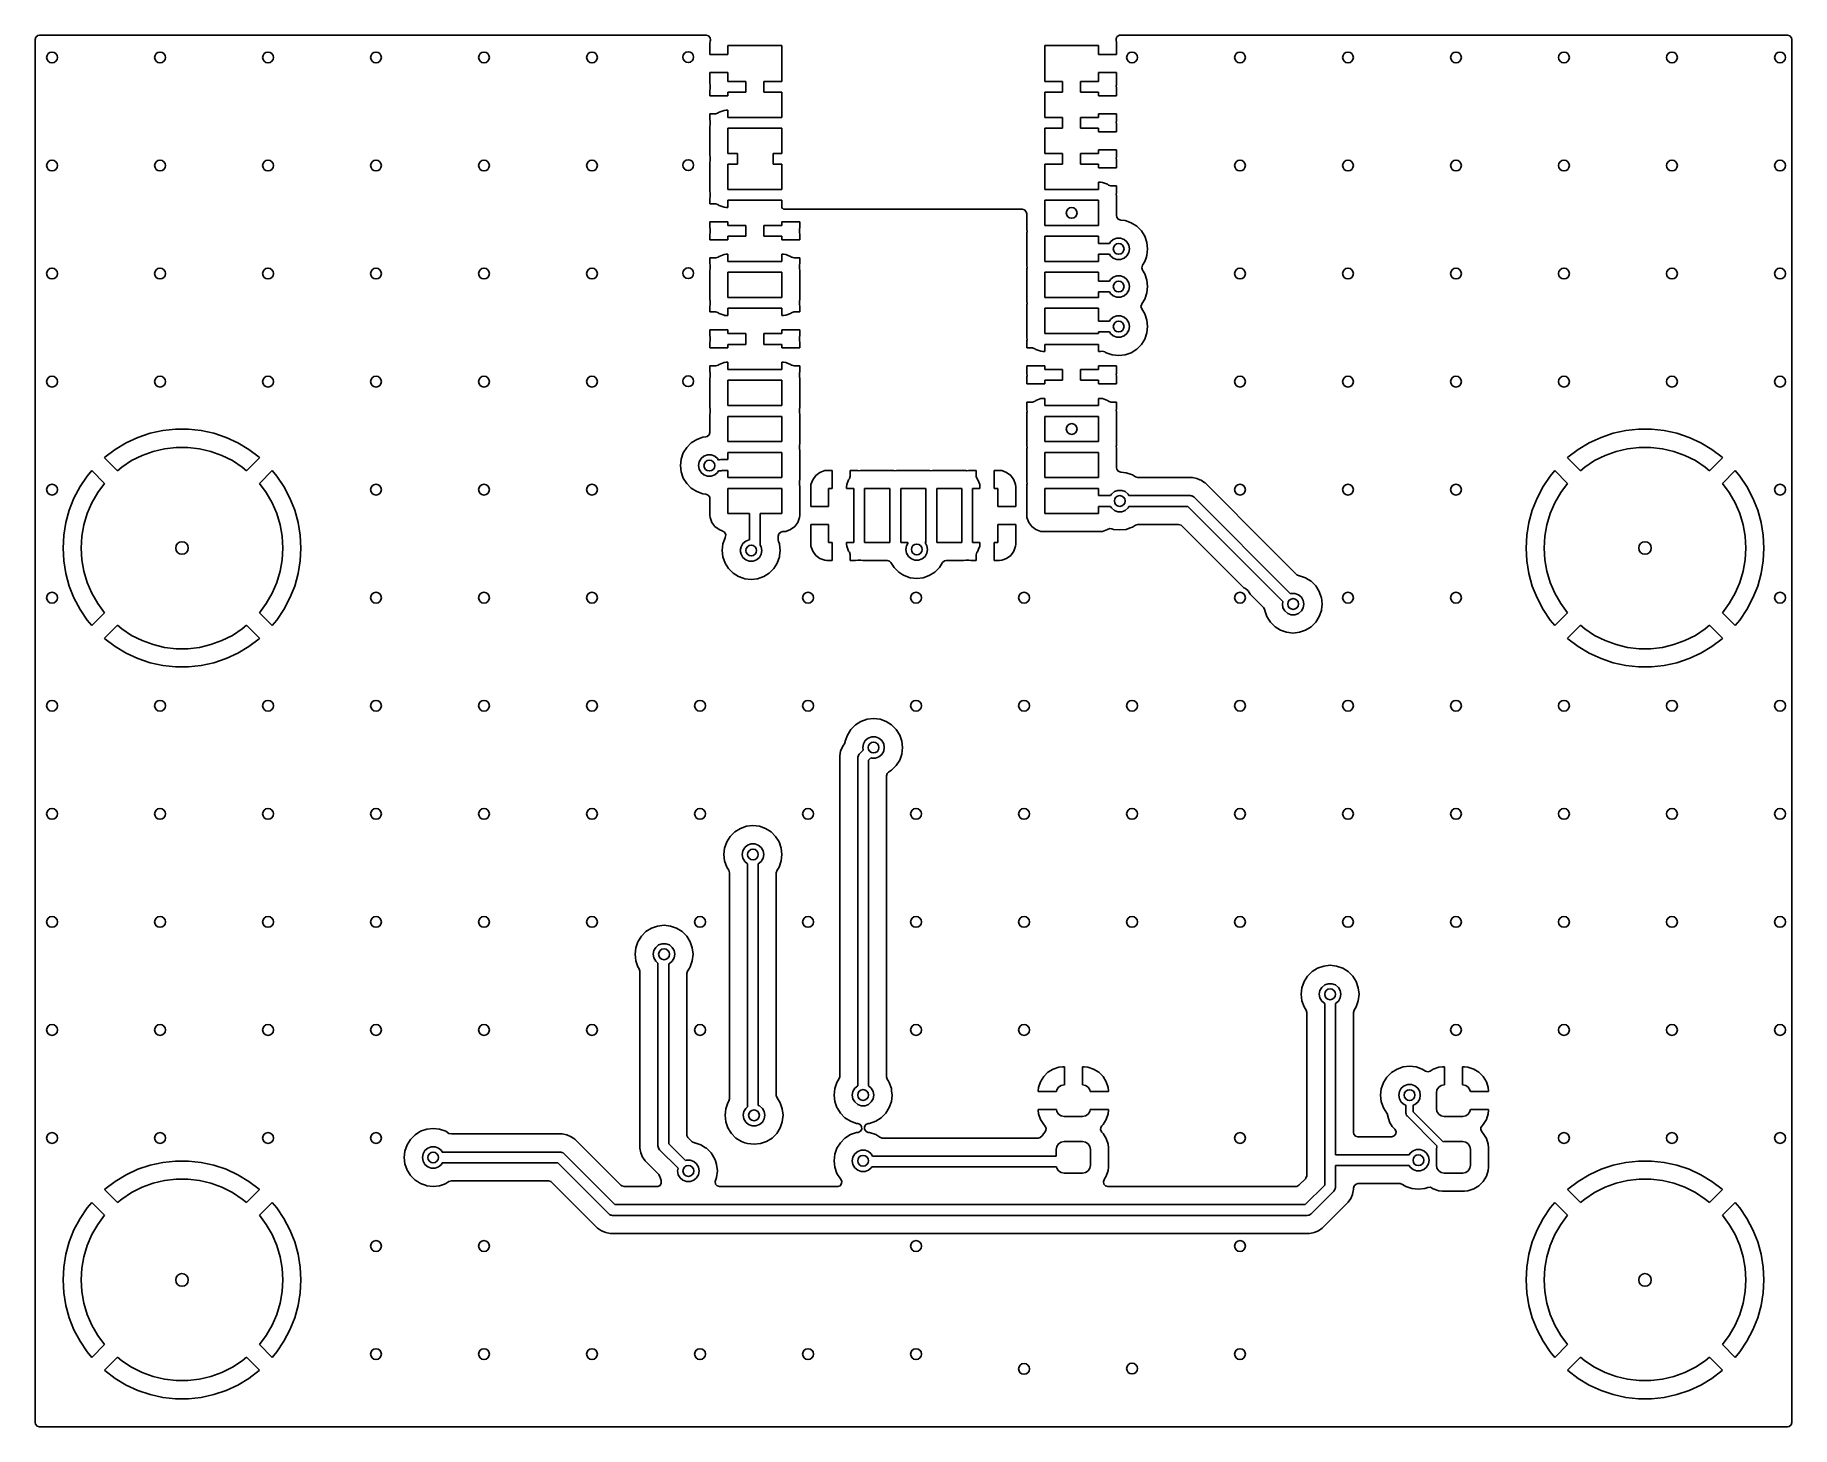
# Model space of a CAD drawing. Extents: x 4.39 to 6.32, y -4.89 to -3.37.
import ezdxf

# ---------------------------------------------------------------- set-up
doc = ezdxf.new("R2010")
doc.units = 0
doc.header["$MEASUREMENT"] = 0
doc.layers.add('BLACK', color=7, linetype='CONTINUOUS')

msp = doc.modelspace()

# ---------------------------------------------------------------- linework, layer by layer
at = {"layer": 'BLACK', "linetype": 'CONTINUOUS'}
for p, q in [((4.3945, -3.375), (4.3953, -3.3723)), ((4.3945, -3.4226), (4.3945, -3.375)), ((4.3953, -3.3723), (4.3974, -3.3705)), ((4.3974, -3.3705), (4.3994, -3.3701)), ((4.3994, -3.3701), (5.1282, -3.3701)), ((5.1282, -3.3701), (5.1309, -3.3709)), ((5.1309, -3.3709), (5.1327, -3.373)), ((5.1327, -3.3771), (5.1324, -3.3794)), ((5.1324, -3.3794), (5.1324, -3.3911)), ((5.1327, -3.373), (5.1331, -3.3757)), ((5.1328, -3.3767), (5.1327, -3.3771)), ((5.1327, -3.3771), (5.1327, -3.3771)), ((5.1331, -3.3757), (5.1328, -3.3767)), ((5.1521, -3.3911), (5.1521, -3.3813)), ((5.1521, -3.3813), (5.2112, -3.3813)), ((5.2112, -3.3813), (5.2112, -3.4207)), ((5.4986, -3.4207), (5.4986, -3.3813)), ((5.4986, -3.3813), (5.5576, -3.3813)), ((5.5576, -3.3813), (5.5576, -3.3911)), ((5.5767, -3.3739), (5.578, -3.3715)), ((5.5769, -3.3767), (5.5767, -3.3739)), ((5.5771, -3.3771), (5.5769, -3.3767)), ((5.5773, -3.3794), (5.5771, -3.3771)), ((5.5771, -3.3771), (5.5771, -3.3771)), ((5.5773, -3.3911), (5.5773, -3.3794)), ((5.5773, -3.3794), (5.5773, -3.3794)), ((5.578, -3.3715), (5.5804, -3.3702)), ((5.5804, -3.3702), (5.5815, -3.3701)), ((5.5815, -3.3701), (6.3108, -3.3701)), ((6.3108, -3.3701), (6.3135, -3.3709)), ((6.3135, -3.3709), (6.3153, -3.373)), ((6.3153, -3.373), (6.3157, -3.375)), ((6.3157, -3.375), (6.3157, -4.8864)), ((5.1324, -3.3911), (5.1521, -3.3911)), ((5.5576, -3.3911), (5.5773, -3.3911)), ((5.1521, -3.4108), (5.1324, -3.4108)), ((5.1324, -3.4108), (5.1324, -3.4226)), ((5.1521, -3.4207), (5.1521, -3.4108)), ((5.5773, -3.4108), (5.5576, -3.4108)), ((5.5576, -3.4108), (5.5576, -3.4207)), ((5.5773, -3.4226), (5.5773, -3.4108)), ((4.3945, -3.58), (4.3945, -3.4226)), ((5.1324, -3.4226), (5.1327, -3.4249)), ((5.1327, -3.4283), (5.1324, -3.4306)), ((5.1324, -3.4306), (5.1324, -3.4364)), ((5.1324, -3.4364), (5.1521, -3.4364)), ((5.1327, -3.4249), (5.1327, -3.4252)), ((5.1327, -3.4252), (5.1327, -3.4252)), ((5.1327, -3.4252), (5.1329, -3.4276)), ((5.1329, -3.4276), (5.1327, -3.4282)), ((5.1327, -3.4282), (5.1327, -3.4283)), ((5.1718, -3.4207), (5.1521, -3.4207)), ((5.1521, -3.4364), (5.1521, -3.4325)), ((5.1521, -3.4325), (5.1718, -3.4325)), ((5.1718, -3.4325), (5.1718, -3.4207)), ((5.2112, -3.4207), (5.1915, -3.4207)), ((5.1915, -3.4207), (5.1915, -3.4325)), ((5.1915, -3.4325), (5.2112, -3.4325)), ((5.2112, -3.4325), (5.2112, -3.46)), ((5.5182, -3.4207), (5.4986, -3.4207)), ((5.4986, -3.46), (5.4986, -3.4325)), ((5.4986, -3.4325), (5.5182, -3.4325)), ((5.5182, -3.4325), (5.5182, -3.4207)), ((5.5576, -3.4207), (5.5379, -3.4207)), ((5.5379, -3.4207), (5.5379, -3.4325)), ((5.5379, -3.4325), (5.5576, -3.4325)), ((5.5576, -3.4325), (5.5576, -3.4364)), ((5.5576, -3.4364), (5.5773, -3.4364)), ((5.5769, -3.4255), (5.577, -3.4249)), ((5.577, -3.4279), (5.5769, -3.4255)), ((5.577, -3.4249), (5.5771, -3.4249)), ((5.577, -3.428), (5.577, -3.4279)), ((5.5771, -3.4283), (5.577, -3.428)), ((5.5771, -3.4249), (5.5773, -3.4226)), ((5.5773, -3.4306), (5.5771, -3.4283)), ((5.5773, -3.4226), (5.5773, -3.4226)), ((5.5773, -3.4364), (5.5773, -3.4306)), ((5.5773, -3.4306), (5.5773, -3.4306)), ((5.1386, -3.4561), (5.1324, -3.4561)), ((5.1324, -3.4561), (5.1324, -3.4619)), ((5.139, -3.4561), (5.1386, -3.4561)), ((5.1416, -3.4551), (5.139, -3.4561)), ((5.1426, -3.4544), (5.1416, -3.4551)), ((5.1479, -3.4524), (5.1426, -3.4544)), ((5.1426, -3.4544), (5.1426, -3.4544)), ((5.1502, -3.4521), (5.1479, -3.4524)), ((5.1521, -3.4521), (5.1502, -3.4521)), ((5.1502, -3.4521), (5.1502, -3.4521)), ((5.1521, -3.46), (5.1521, -3.4521)), ((5.5773, -3.4561), (5.5576, -3.4561)), ((5.5576, -3.4561), (5.5576, -3.46)), ((5.5773, -3.4619), (5.5773, -3.4561)), ((5.1324, -3.4619), (5.1327, -3.4643)), ((5.1327, -3.4676), (5.1324, -3.47)), ((5.1324, -3.47), (5.1324, -3.47)), ((5.1324, -3.47), (5.1324, -3.5013)), ((5.1327, -3.4643), (5.1327, -3.4646)), ((5.1327, -3.4646), (5.1327, -3.4646)), ((5.1327, -3.4646), (5.1328, -3.467)), ((5.1328, -3.467), (5.1327, -3.4676)), ((5.1327, -3.4676), (5.1327, -3.4676)), ((5.2112, -3.46), (5.1521, -3.46)), ((5.1521, -3.4994), (5.1521, -3.4719)), ((5.1521, -3.4719), (5.2112, -3.4719)), ((5.2112, -3.4719), (5.2112, -3.4994)), ((5.5182, -3.46), (5.4986, -3.46)), ((5.4986, -3.4994), (5.4986, -3.4719)), ((5.4986, -3.4719), (5.5182, -3.4719)), ((5.5182, -3.4719), (5.5182, -3.46)), ((5.5576, -3.46), (5.5379, -3.46)), ((5.5379, -3.46), (5.5379, -3.4719)), ((5.5379, -3.4719), (5.5576, -3.4719)), ((5.5576, -3.4719), (5.5576, -3.4758)), ((5.5576, -3.4758), (5.5773, -3.4758)), ((5.5769, -3.4649), (5.577, -3.4643)), ((5.577, -3.4673), (5.5769, -3.4649)), ((5.577, -3.4643), (5.5771, -3.4643)), ((5.5771, -3.4676), (5.577, -3.4673)), ((5.577, -3.4673), (5.577, -3.4673)), ((5.5771, -3.4643), (5.5773, -3.4619)), ((5.5773, -3.47), (5.5771, -3.4676)), ((5.5773, -3.4619), (5.5773, -3.4619)), ((5.5773, -3.4758), (5.5773, -3.47)), ((5.5773, -3.47), (5.5773, -3.47)), ((5.5773, -3.4955), (5.5576, -3.4955)), ((5.5576, -3.4955), (5.5576, -3.4994)), ((5.5773, -3.5013), (5.5773, -3.4955)), ((5.1324, -3.5013), (5.1324, -3.5013)), ((5.1324, -3.5013), (5.1327, -3.5036)), ((5.1327, -3.507), (5.1324, -3.5093)), ((5.1324, -3.5093), (5.1324, -3.5093)), ((5.1324, -3.5093), (5.1324, -3.5407)), ((5.1327, -3.5036), (5.1327, -3.5039)), ((5.1327, -3.5039), (5.1327, -3.504)), ((5.1327, -3.504), (5.1328, -3.5064)), ((5.1328, -3.5064), (5.1327, -3.5069)), ((5.1327, -3.5069), (5.1327, -3.507)), ((5.1626, -3.4994), (5.1521, -3.4994)), ((5.1521, -3.5388), (5.1521, -3.5112)), ((5.1521, -3.5112), (5.1626, -3.5112)), ((5.1626, -3.5112), (5.1626, -3.4994)), ((5.2112, -3.4994), (5.2016, -3.4994)), ((5.2016, -3.4994), (5.2016, -3.5112)), ((5.2016, -3.5112), (5.2112, -3.5112)), ((5.2112, -3.5112), (5.2112, -3.5388)), ((5.5182, -3.4994), (5.4986, -3.4994)), ((5.4986, -3.5388), (5.4986, -3.5112)), ((5.4986, -3.5112), (5.5182, -3.5112)), ((5.5182, -3.5112), (5.5182, -3.4994)), ((5.5576, -3.4994), (5.5379, -3.4994)), ((5.5379, -3.4994), (5.5379, -3.5112)), ((5.5379, -3.5112), (5.5576, -3.5112)), ((5.5576, -3.5112), (5.5576, -3.5152)), ((5.5576, -3.5152), (5.5773, -3.5152)), ((5.5769, -3.5043), (5.577, -3.5037)), ((5.577, -3.5067), (5.5769, -3.5043)), ((5.577, -3.5037), (5.5771, -3.5036)), ((5.5771, -3.507), (5.577, -3.5067)), ((5.577, -3.5067), (5.577, -3.5067)), ((5.5771, -3.5036), (5.5773, -3.5013)), ((5.5773, -3.5093), (5.5771, -3.507)), ((5.5773, -3.5013), (5.5773, -3.5013)), ((5.5773, -3.5152), (5.5773, -3.5093)), ((5.5773, -3.5093), (5.5773, -3.5093)), ((5.5595, -3.5309), (5.5576, -3.5309)), ((5.5576, -3.5309), (5.5576, -3.5388)), ((5.5618, -3.5311), (5.5595, -3.5309)), ((5.5595, -3.5309), (5.5595, -3.5309)), ((5.5595, -3.5309), (5.5595, -3.5309)), ((5.5595, -3.5309), (5.5595, -3.5309)), ((5.5672, -3.5331), (5.5618, -3.5311)), ((5.5618, -3.5311), (5.5618, -3.5311)), ((5.5682, -3.5339), (5.5672, -3.5331)), ((5.5672, -3.5331), (5.5672, -3.5331)), ((5.5684, -3.5341), (5.5682, -3.5339)), ((5.5711, -3.5348), (5.5684, -3.5341)), ((5.5773, -3.5348), (5.5711, -3.5348)), ((5.5773, -3.5407), (5.5773, -3.5348)), ((5.1324, -3.5407), (5.1324, -3.5407)), ((5.1324, -3.5407), (5.1327, -3.543)), ((5.1327, -3.5464), (5.1324, -3.5487)), ((5.1324, -3.5487), (5.1324, -3.5545)), ((5.1327, -3.543), (5.1327, -3.5433)), ((5.1327, -3.5433), (5.1327, -3.5433)), ((5.1327, -3.5433), (5.1328, -3.5458)), ((5.1328, -3.5458), (5.1327, -3.5463)), ((5.1327, -3.5463), (5.1327, -3.5464)), ((5.2112, -3.5388), (5.1521, -3.5388)), ((5.1521, -3.5585), (5.1521, -3.5506)), ((5.1521, -3.5506), (5.2112, -3.5506)), ((5.2112, -3.5506), (5.2112, -3.5591)), ((5.5576, -3.5388), (5.4986, -3.5388)), ((5.4986, -3.5781), (5.4986, -3.5506)), ((5.4986, -3.5506), (5.5576, -3.5506)), ((5.5576, -3.5506), (5.5576, -3.5781)), ((5.5769, -3.5436), (5.577, -3.5431)), ((5.577, -3.546), (5.5769, -3.5436)), ((5.577, -3.5431), (5.5771, -3.543)), ((5.577, -3.5461), (5.577, -3.546)), ((5.5771, -3.5464), (5.577, -3.5461)), ((5.5771, -3.543), (5.5773, -3.5407)), ((5.5773, -3.5483), (5.5771, -3.5464)), ((5.5771, -3.5464), (5.5771, -3.5464)), ((5.5773, -3.5407), (5.5773, -3.5407)), ((5.5773, -3.5487), (5.5773, -3.5483)), ((5.5773, -3.5674), (5.5773, -3.5487)), ((5.5773, -3.5487), (5.5773, -3.5487)), ((5.1324, -3.5545), (5.1386, -3.5545)), ((5.1386, -3.5545), (5.1413, -3.5553)), ((5.1413, -3.5553), (5.1416, -3.5555)), ((5.1416, -3.5555), (5.1426, -3.5563)), ((5.1426, -3.5563), (5.1426, -3.5563)), ((5.1426, -3.5563), (5.1479, -3.5582)), ((5.1479, -3.5582), (5.1479, -3.5582)), ((5.1479, -3.5582), (5.1481, -3.5583)), ((5.1481, -3.5583), (5.1502, -3.5585)), ((5.1502, -3.5585), (5.1521, -3.5585)), ((5.2112, -3.5591), (5.2118, -3.5593)), ((5.2118, -3.5593), (5.2126, -3.5599)), ((5.2126, -3.5599), (5.2131, -3.5604)), ((5.2131, -3.5604), (5.474, -3.5604)), ((5.474, -3.5604), (5.4766, -3.5612)), ((5.4766, -3.5612), (5.4784, -3.5633)), ((5.4784, -3.5633), (5.4789, -3.5653)), ((5.4789, -3.5653), (5.4789, -3.58)), ((5.5776, -3.5689), (5.5773, -3.5674)), ((5.5791, -3.5712), (5.5776, -3.5689)), ((5.5817, -3.5723), (5.5791, -3.5712)), ((5.5866, -3.5728), (5.5817, -3.5723)), ((5.5933, -3.5752), (5.5866, -3.5728)), ((5.5866, -3.5728), (5.5866, -3.5728)), ((4.3945, -3.6274), (4.3945, -3.58)), ((5.1521, -3.5742), (5.1324, -3.5742)), ((5.1324, -3.5742), (5.1324, -3.58)), ((5.1324, -3.58), (5.1327, -3.5824)), ((5.1327, -3.5857), (5.1324, -3.5881)), ((5.1324, -3.5881), (5.1324, -3.5939)), ((5.1327, -3.5824), (5.1327, -3.5827)), ((5.1327, -3.5827), (5.1327, -3.5827)), ((5.1327, -3.5827), (5.1329, -3.5851)), ((5.1329, -3.5851), (5.1327, -3.5857)), ((5.1327, -3.5857), (5.1327, -3.5857)), ((5.1521, -3.5781), (5.1521, -3.5742)), ((5.1718, -3.5781), (5.1521, -3.5781)), ((5.1521, -3.5939), (5.1521, -3.59)), ((5.1521, -3.59), (5.1718, -3.59)), ((5.1718, -3.59), (5.1718, -3.5781)), ((5.2112, -3.5781), (5.1915, -3.5781)), ((5.1915, -3.5781), (5.1915, -3.59)), ((5.1915, -3.59), (5.2112, -3.59)), ((5.2308, -3.5742), (5.2112, -3.5742)), ((5.2112, -3.5742), (5.2112, -3.5781)), ((5.2112, -3.59), (5.2112, -3.5939)), ((5.2304, -3.583), (5.2306, -3.5824)), ((5.2306, -3.5854), (5.2304, -3.583)), ((5.2306, -3.5857), (5.2305, -3.5854)), ((5.2305, -3.5854), (5.2306, -3.5854)), ((5.2306, -3.5824), (5.2308, -3.58)), ((5.2306, -3.5824), (5.2306, -3.5824)), ((5.2308, -3.5881), (5.2306, -3.5857)), ((5.2308, -3.58), (5.2308, -3.5742)), ((5.2308, -3.58), (5.2308, -3.58)), ((5.2308, -3.5939), (5.2308, -3.5881)), ((5.2308, -3.5881), (5.2308, -3.5881)), ((5.4789, -3.58), (5.4789, -3.58)), ((5.4789, -3.58), (5.4791, -3.5824)), ((5.4791, -3.5857), (5.4789, -3.5881)), ((5.4789, -3.5881), (5.4789, -3.5881)), ((5.4789, -3.5881), (5.4789, -3.6194)), ((5.4791, -3.5824), (5.4792, -3.5827)), ((5.4792, -3.5827), (5.4791, -3.5827)), ((5.4791, -3.5827), (5.4793, -3.5851)), ((5.4793, -3.5851), (5.4791, -3.5857)), ((5.4791, -3.5857), (5.4791, -3.5857)), ((5.5576, -3.5781), (5.4986, -3.5781)), ((5.4986, -3.6175), (5.4986, -3.59)), ((5.4986, -3.59), (5.5576, -3.59)), ((5.5576, -3.59), (5.5576, -3.5978)), ((5.5736, -3.5935), (5.5775, -3.5921)), ((5.5775, -3.5921), (5.5816, -3.5921)), ((5.5816, -3.5921), (5.5854, -3.5935)), ((5.5993, -3.5789), (5.5933, -3.5752)), ((5.6043, -3.584), (5.5993, -3.5789)), ((5.6054, -3.5857), (5.6043, -3.584)), ((5.6081, -3.59), (5.6054, -3.5857)), ((5.6104, -3.5967), (5.6081, -3.59)), ((5.1324, -3.5939), (5.1521, -3.5939)), ((5.1426, -3.6119), (5.1416, -3.6126)), ((5.1479, -3.6099), (5.1426, -3.6119)), ((5.1426, -3.6119), (5.1426, -3.6119)), ((5.1502, -3.6096), (5.1479, -3.6099)), ((5.1521, -3.6096), (5.1502, -3.6096)), ((5.1502, -3.6096), (5.1502, -3.6096)), ((5.1521, -3.6175), (5.1521, -3.6096)), ((5.2112, -3.5939), (5.2308, -3.5939)), ((5.213, -3.6096), (5.2112, -3.6096)), ((5.2112, -3.6096), (5.2112, -3.6175)), ((5.2154, -3.6099), (5.213, -3.6096)), ((5.213, -3.6096), (5.213, -3.6096)), ((5.213, -3.6096), (5.213, -3.6096)), ((5.213, -3.6096), (5.213, -3.6096)), ((5.2207, -3.6119), (5.2154, -3.6099)), ((5.2154, -3.6099), (5.2154, -3.6099)), ((5.2217, -3.6126), (5.2207, -3.6119)), ((5.2207, -3.6119), (5.2207, -3.6119)), ((5.5576, -3.5978), (5.5695, -3.5978)), ((5.5695, -3.6096), (5.5576, -3.6096)), ((5.5576, -3.6096), (5.5576, -3.6175)), ((5.5695, -3.5978), (5.5705, -3.5961)), ((5.5705, -3.6113), (5.5695, -3.6096)), ((5.5705, -3.5961), (5.5736, -3.5935)), ((5.5736, -3.614), (5.5705, -3.6113)), ((5.5854, -3.5935), (5.5886, -3.5961)), ((5.5886, -3.6113), (5.5854, -3.614)), ((5.5886, -3.5961), (5.5906, -3.5997)), ((5.5906, -3.6078), (5.5886, -3.6113)), ((5.5906, -3.5997), (5.5913, -3.6037)), ((5.5913, -3.6037), (5.5906, -3.6078)), ((5.6095, -3.6136), (5.6104, -3.6108)), ((5.6112, -3.6037), (5.6104, -3.5967)), ((5.6104, -3.5967), (5.6104, -3.5967)), ((5.6104, -3.6108), (5.6112, -3.6037)), ((5.6104, -3.6108), (5.6104, -3.6108)), ((5.6112, -3.6037), (5.6112, -3.6037)), ((4.3945, -3.6981), (4.3945, -3.6274)), ((5.1386, -3.6136), (5.1324, -3.6136)), ((5.1324, -3.6136), (5.1324, -3.6194)), ((5.1324, -3.6194), (5.1327, -3.6217)), ((5.1327, -3.6251), (5.1324, -3.6274)), ((5.1324, -3.6274), (5.1324, -3.6274)), ((5.1324, -3.6274), (5.1324, -3.6588)), ((5.1327, -3.6217), (5.1327, -3.622)), ((5.1327, -3.622), (5.1327, -3.6221)), ((5.1327, -3.6221), (5.1328, -3.6244)), ((5.1328, -3.6244), (5.1327, -3.6251)), ((5.1327, -3.6251), (5.1327, -3.6251)), ((5.1327, -3.6251), (5.1327, -3.6251)), ((5.139, -3.6136), (5.1386, -3.6136)), ((5.1416, -3.6126), (5.139, -3.6136)), ((5.2112, -3.6175), (5.1521, -3.6175)), ((5.1521, -3.6569), (5.1521, -3.6293)), ((5.1521, -3.6293), (5.2112, -3.6293)), ((5.2112, -3.6293), (5.2112, -3.6569)), ((5.222, -3.6128), (5.2217, -3.6126)), ((5.2246, -3.6136), (5.222, -3.6128)), ((5.2308, -3.6136), (5.2246, -3.6136)), ((5.2304, -3.6224), (5.2306, -3.6218)), ((5.2306, -3.6248), (5.2304, -3.6224)), ((5.2306, -3.6251), (5.2305, -3.6248)), ((5.2305, -3.6248), (5.2306, -3.6248)), ((5.2306, -3.6217), (5.2308, -3.6194)), ((5.2306, -3.6218), (5.2306, -3.6217)), ((5.2309, -3.6274), (5.2306, -3.6251)), ((5.2306, -3.6251), (5.2306, -3.6251)), ((5.2308, -3.6194), (5.2308, -3.6136)), ((5.2308, -3.6194), (5.2308, -3.6194)), ((5.2309, -3.6588), (5.2309, -3.6274)), ((5.4789, -3.6194), (5.4789, -3.6194)), ((5.4789, -3.6194), (5.4791, -3.6218)), ((5.4791, -3.6251), (5.4789, -3.6269)), ((5.4789, -3.6269), (5.4789, -3.6274)), ((5.4789, -3.6274), (5.4789, -3.6274)), ((5.4789, -3.6274), (5.4789, -3.6588)), ((5.4791, -3.6218), (5.4792, -3.622)), ((5.4792, -3.622), (5.4791, -3.6221)), ((5.4791, -3.6221), (5.4793, -3.6245)), ((5.4793, -3.6245), (5.4791, -3.6251)), ((5.4791, -3.6251), (5.4791, -3.6251)), ((5.5576, -3.6175), (5.4986, -3.6175)), ((5.4986, -3.6569), (5.4986, -3.6293)), ((5.4986, -3.6293), (5.5576, -3.6293)), ((5.5576, -3.6293), (5.5576, -3.639)), ((5.5775, -3.6154), (5.5736, -3.614)), ((5.5816, -3.6154), (5.5775, -3.6154)), ((5.5854, -3.614), (5.5816, -3.6154)), ((5.6047, -3.6243), (5.6055, -3.6217)), ((5.6055, -3.6269), (5.6047, -3.6243)), ((5.6055, -3.6217), (5.6081, -3.6175)), ((5.6081, -3.6311), (5.6055, -3.6269)), ((5.6081, -3.6175), (5.6095, -3.6136)), ((5.5576, -3.639), (5.5695, -3.639)), ((5.5695, -3.639), (5.5705, -3.6373)), ((5.5705, -3.6373), (5.5736, -3.6347)), ((5.5736, -3.6347), (5.5775, -3.6333)), ((5.5775, -3.6333), (5.5816, -3.6333)), ((5.5816, -3.6333), (5.5854, -3.6347)), ((5.5854, -3.6347), (5.5886, -3.6373)), ((5.5886, -3.6373), (5.5906, -3.6408)), ((5.5906, -3.6489), (5.5886, -3.6525)), ((5.5906, -3.6408), (5.5913, -3.6449)), ((5.5913, -3.6449), (5.5906, -3.6489)), ((5.6104, -3.6378), (5.6081, -3.6311)), ((5.6081, -3.6311), (5.6081, -3.6311)), ((5.6112, -3.6449), (5.6104, -3.6378)), ((5.6104, -3.6519), (5.6112, -3.6449)), ((5.1324, -3.6588), (5.1324, -3.6588)), ((5.1324, -3.6588), (5.1327, -3.6611)), ((5.1327, -3.6645), (5.1324, -3.6668)), ((5.1324, -3.6668), (5.1324, -3.6726)), ((5.1327, -3.6611), (5.1327, -3.6614)), ((5.1327, -3.6614), (5.1327, -3.6614)), ((5.1327, -3.6614), (5.1328, -3.6639)), ((5.1328, -3.6639), (5.1327, -3.6644)), ((5.1327, -3.6644), (5.1327, -3.6645)), ((5.2112, -3.6569), (5.1521, -3.6569)), ((5.1521, -3.6766), (5.1521, -3.6687)), ((5.1521, -3.6687), (5.2112, -3.6687)), ((5.2112, -3.6687), (5.2112, -3.6766)), ((5.2304, -3.6618), (5.2306, -3.6611)), ((5.2306, -3.6642), (5.2304, -3.6618)), ((5.2306, -3.6645), (5.2305, -3.6642)), ((5.2305, -3.6642), (5.2306, -3.6642)), ((5.2306, -3.6611), (5.2309, -3.6588)), ((5.2306, -3.6611), (5.2306, -3.6611)), ((5.2306, -3.6611), (5.2306, -3.6611)), ((5.2308, -3.6668), (5.2306, -3.6645)), ((5.2308, -3.6726), (5.2308, -3.6668)), ((5.2308, -3.6668), (5.2308, -3.6668)), ((5.4789, -3.6588), (5.4789, -3.6588)), ((5.4789, -3.6588), (5.4791, -3.6611)), ((5.4791, -3.6645), (5.4789, -3.6668)), ((5.4789, -3.6668), (5.4789, -3.6668)), ((5.4789, -3.6668), (5.4789, -3.6981)), ((5.4791, -3.6611), (5.4792, -3.6614)), ((5.4792, -3.6614), (5.4791, -3.6614)), ((5.4791, -3.6614), (5.4793, -3.6638)), ((5.4793, -3.6638), (5.4791, -3.6644)), ((5.4791, -3.6644), (5.4791, -3.6645)), ((5.5576, -3.6569), (5.4986, -3.6569)), ((5.4986, -3.6963), (5.4986, -3.6687)), ((5.4986, -3.6687), (5.5576, -3.6687)), ((5.5695, -3.6508), (5.5576, -3.6508)), ((5.5576, -3.6508), (5.5576, -3.6569)), ((5.5576, -3.6687), (5.5576, -3.6827)), ((5.5705, -3.6525), (5.5695, -3.6508)), ((5.5736, -3.6551), (5.5705, -3.6525)), ((5.5775, -3.6565), (5.5736, -3.6551)), ((5.5816, -3.6565), (5.5775, -3.6565)), ((5.5854, -3.6551), (5.5816, -3.6565)), ((5.5886, -3.6525), (5.5854, -3.6551)), ((5.6039, -3.6667), (5.6047, -3.6641)), ((5.6047, -3.6693), (5.6039, -3.6667)), ((5.6047, -3.6641), (5.6048, -3.6639)), ((5.6081, -3.6748), (5.6047, -3.6693)), ((5.6048, -3.6639), (5.6081, -3.6586)), ((5.6081, -3.6586), (5.6104, -3.6519)), ((5.1324, -3.6726), (5.1386, -3.6726)), ((5.1386, -3.6726), (5.1413, -3.6734)), ((5.1413, -3.6734), (5.1416, -3.6736)), ((5.1416, -3.6736), (5.1426, -3.6744)), ((5.1426, -3.6744), (5.1426, -3.6744)), ((5.1426, -3.6744), (5.1479, -3.6763)), ((5.1479, -3.6763), (5.1479, -3.6763)), ((5.1479, -3.6763), (5.1481, -3.6764)), ((5.1481, -3.6764), (5.1502, -3.6766)), ((5.1502, -3.6766), (5.1521, -3.6766)), ((5.2112, -3.6766), (5.213, -3.6766)), ((5.213, -3.6766), (5.2154, -3.6763)), ((5.2154, -3.6763), (5.2207, -3.6744)), ((5.2207, -3.6744), (5.2217, -3.6736)), ((5.2217, -3.6736), (5.2243, -3.6727)), ((5.2243, -3.6727), (5.2246, -3.6726)), ((5.2246, -3.6726), (5.2308, -3.6726)), ((5.5576, -3.6827), (5.5695, -3.6827)), ((5.5695, -3.6827), (5.5705, -3.681)), ((5.5705, -3.681), (5.5736, -3.6784)), ((5.5736, -3.6784), (5.5775, -3.677)), ((5.5775, -3.677), (5.5816, -3.677)), ((5.5816, -3.677), (5.5854, -3.6784)), ((5.5854, -3.6784), (5.5886, -3.681)), ((5.5886, -3.681), (5.5906, -3.6845)), ((5.5906, -3.6845), (5.5913, -3.6886)), ((5.5913, -3.6886), (5.5906, -3.6926)), ((5.6104, -3.6815), (5.6081, -3.6748)), ((5.6112, -3.6886), (5.6104, -3.6815)), ((5.6104, -3.6815), (5.6104, -3.6815)), ((5.6104, -3.6956), (5.6112, -3.6886)), ((5.6112, -3.6886), (5.6112, -3.6886)), ((4.3945, -3.9307), (4.3945, -3.6981)), ((5.1521, -3.6923), (5.1324, -3.6923)), ((5.1324, -3.6923), (5.1324, -3.6981)), ((5.1324, -3.6981), (5.1327, -3.7005)), ((5.1327, -3.7038), (5.1324, -3.7062)), ((5.1324, -3.7062), (5.1324, -3.712)), ((5.1327, -3.7005), (5.1327, -3.7008)), ((5.1327, -3.7008), (5.1327, -3.7008)), ((5.1327, -3.7008), (5.1329, -3.7032)), ((5.1329, -3.7032), (5.1327, -3.7038)), ((5.1327, -3.7038), (5.1327, -3.7038)), ((5.1521, -3.6963), (5.1521, -3.6923)), ((5.1718, -3.6963), (5.1521, -3.6963)), ((5.1718, -3.7081), (5.1718, -3.6963)), ((5.2112, -3.6963), (5.1915, -3.6963)), ((5.1915, -3.6963), (5.1915, -3.7081)), ((5.2308, -3.6923), (5.2112, -3.6923)), ((5.2112, -3.6923), (5.2112, -3.6963)), ((5.2304, -3.7011), (5.2306, -3.7005)), ((5.2306, -3.7035), (5.2304, -3.7011)), ((5.2306, -3.7038), (5.2305, -3.7035)), ((5.2305, -3.7035), (5.2306, -3.7035)), ((5.2306, -3.7005), (5.2308, -3.6981)), ((5.2306, -3.7005), (5.2306, -3.7005)), ((5.2308, -3.7062), (5.2306, -3.7038)), ((5.2308, -3.6981), (5.2308, -3.6923)), ((5.2308, -3.6981), (5.2308, -3.6981)), ((5.2308, -3.712), (5.2308, -3.7062)), ((5.2308, -3.7062), (5.2308, -3.7062)), ((5.4789, -3.6981), (5.4789, -3.6981)), ((5.4789, -3.6981), (5.4791, -3.7005)), ((5.4791, -3.7038), (5.4789, -3.7062)), ((5.4789, -3.7062), (5.4789, -3.712)), ((5.4791, -3.7005), (5.4792, -3.7008)), ((5.4792, -3.7008), (5.4791, -3.7008)), ((5.4791, -3.7008), (5.4793, -3.7032)), ((5.4793, -3.7032), (5.4791, -3.7038)), ((5.4791, -3.7038), (5.4791, -3.7038)), ((5.5576, -3.6963), (5.4986, -3.6963)), ((5.5695, -3.6945), (5.5576, -3.6945)), ((5.5576, -3.6945), (5.5576, -3.6963)), ((5.5705, -3.6962), (5.5695, -3.6945)), ((5.5736, -3.6988), (5.5705, -3.6962)), ((5.5775, -3.7002), (5.5736, -3.6988)), ((5.5816, -3.7002), (5.5775, -3.7002)), ((5.5854, -3.6988), (5.5816, -3.7002)), ((5.5886, -3.6962), (5.5854, -3.6988)), ((5.5906, -3.6926), (5.5886, -3.6962)), ((5.6043, -3.7084), (5.6081, -3.7023)), ((5.6081, -3.7023), (5.6104, -3.6956)), ((5.6104, -3.6956), (5.6104, -3.6956)), ((5.1324, -3.712), (5.1521, -3.712)), ((5.1521, -3.712), (5.1521, -3.7081)), ((5.1521, -3.7081), (5.1718, -3.7081)), ((5.1915, -3.7081), (5.2112, -3.7081)), ((5.2112, -3.7081), (5.2112, -3.712)), ((5.2112, -3.712), (5.2308, -3.712)), ((5.4789, -3.712), (5.4851, -3.712)), ((5.4851, -3.712), (5.4877, -3.7128)), ((5.4877, -3.7128), (5.488, -3.713)), ((5.488, -3.713), (5.489, -3.7137)), ((5.489, -3.7137), (5.489, -3.7137)), ((5.489, -3.7137), (5.4943, -3.7157)), ((5.4943, -3.7157), (5.4943, -3.7157)), ((5.4943, -3.7157), (5.4946, -3.7157)), ((5.4946, -3.7157), (5.4967, -3.716)), ((5.4967, -3.716), (5.4986, -3.716)), ((5.4986, -3.716), (5.4986, -3.7081)), ((5.4986, -3.7081), (5.5576, -3.7081)), ((5.5576, -3.7081), (5.5576, -3.716)), ((5.5576, -3.716), (5.5595, -3.716)), ((5.5595, -3.716), (5.5615, -3.7157)), ((5.5615, -3.7157), (5.5643, -3.7162)), ((5.5643, -3.7162), (5.5647, -3.7165)), ((5.5647, -3.7165), (5.5658, -3.7172)), ((5.5658, -3.7172), (5.5658, -3.7172)), ((5.5658, -3.7172), (5.5725, -3.7195)), ((5.5725, -3.7195), (5.5725, -3.7195)), ((5.5725, -3.7195), (5.5795, -3.7203)), ((5.5795, -3.7203), (5.5866, -3.7195)), ((5.5795, -3.7203), (5.5795, -3.7203)), ((5.5795, -3.7203), (5.5795, -3.7203)), ((5.5866, -3.7195), (5.5933, -3.7172)), ((5.5866, -3.7195), (5.5866, -3.7195)), ((5.5866, -3.7195), (5.5866, -3.7195)), ((5.5933, -3.7172), (5.5993, -3.7134)), ((5.5993, -3.7134), (5.6043, -3.7084)), ((5.1386, -3.7317), (5.1324, -3.7317)), ((5.1324, -3.7317), (5.1324, -3.7375)), ((5.1324, -3.7375), (5.1327, -3.7399)), ((5.1327, -3.7432), (5.1324, -3.7456)), ((5.1324, -3.7456), (5.1324, -3.7456)), ((5.1324, -3.7456), (5.1324, -3.7769)), ((5.1327, -3.7399), (5.1327, -3.7402)), ((5.1327, -3.7402), (5.1327, -3.7402)), ((5.1327, -3.7402), (5.1328, -3.7425)), ((5.1328, -3.7425), (5.1327, -3.7432)), ((5.1327, -3.7432), (5.1327, -3.7432)), ((5.1327, -3.7432), (5.1327, -3.7432)), ((5.139, -3.7317), (5.1386, -3.7317)), ((5.1416, -3.7307), (5.139, -3.7317)), ((5.1426, -3.73), (5.1416, -3.7307)), ((5.1479, -3.728), (5.1426, -3.73)), ((5.1426, -3.73), (5.1426, -3.73)), ((5.1502, -3.7277), (5.1479, -3.728)), ((5.1521, -3.7277), (5.1502, -3.7277)), ((5.1502, -3.7277), (5.1502, -3.7277)), ((5.1521, -3.7356), (5.1521, -3.7277)), ((5.2112, -3.7356), (5.1521, -3.7356)), ((5.213, -3.7277), (5.2112, -3.7277)), ((5.2112, -3.7277), (5.2112, -3.7356)), ((5.2154, -3.728), (5.213, -3.7277)), ((5.213, -3.7277), (5.213, -3.7277)), ((5.213, -3.7277), (5.213, -3.7277)), ((5.213, -3.7277), (5.213, -3.7277)), ((5.2207, -3.73), (5.2154, -3.728)), ((5.2154, -3.728), (5.2154, -3.728)), ((5.2217, -3.7307), (5.2207, -3.73)), ((5.2207, -3.73), (5.2207, -3.73)), ((5.222, -3.7309), (5.2217, -3.7307)), ((5.2246, -3.7317), (5.222, -3.7309)), ((5.2308, -3.7317), (5.2246, -3.7317)), ((5.2304, -3.7405), (5.2306, -3.7399)), ((5.2306, -3.7429), (5.2304, -3.7405)), ((5.2306, -3.7432), (5.2305, -3.7429)), ((5.2305, -3.7429), (5.2306, -3.7429)), ((5.2306, -3.7399), (5.2308, -3.7375)), ((5.2306, -3.7399), (5.2306, -3.7399)), ((5.2309, -3.7456), (5.2306, -3.7432)), ((5.2306, -3.7432), (5.2306, -3.7432)), ((5.2308, -3.7375), (5.2308, -3.7317)), ((5.2308, -3.7375), (5.2308, -3.7375)), ((5.2309, -3.7769), (5.2309, -3.7456)), ((5.4986, -3.7317), (5.4789, -3.7317)), ((5.4789, -3.7317), (5.4789, -3.7375)), ((5.4789, -3.7375), (5.4791, -3.7399)), ((5.4791, -3.7432), (5.4789, -3.7456)), ((5.4789, -3.7456), (5.4789, -3.7514)), ((5.4791, -3.7399), (5.4792, -3.7402)), ((5.4792, -3.7402), (5.4791, -3.7402)), ((5.4791, -3.7402), (5.4793, -3.7426)), ((5.4793, -3.7426), (5.4791, -3.7432)), ((5.4791, -3.7432), (5.4791, -3.7432)), ((5.4986, -3.7356), (5.4986, -3.7317)), ((5.5182, -3.7356), (5.4986, -3.7356)), ((5.5182, -3.7474), (5.5182, -3.7356)), ((5.5576, -3.7356), (5.5379, -3.7356)), ((5.5379, -3.7356), (5.5379, -3.7474)), ((5.5773, -3.7317), (5.5576, -3.7317)), ((5.5576, -3.7317), (5.5576, -3.7356)), ((5.5769, -3.7405), (5.577, -3.7399)), ((5.577, -3.7429), (5.5769, -3.7405)), ((5.577, -3.7399), (5.5771, -3.7399)), ((5.5771, -3.7432), (5.577, -3.7429)), ((5.577, -3.7429), (5.577, -3.7429)), ((5.5771, -3.7399), (5.5773, -3.7375)), ((5.5773, -3.7456), (5.5771, -3.7432)), ((5.5773, -3.7375), (5.5773, -3.7317)), ((5.5773, -3.7375), (5.5773, -3.7375)), ((5.5773, -3.7514), (5.5773, -3.7456)), ((5.5773, -3.7456), (5.5773, -3.7456)), ((5.1521, -3.775), (5.1521, -3.7474)), ((5.1521, -3.7474), (5.2112, -3.7474)), ((5.2112, -3.7474), (5.2112, -3.775)), ((5.4789, -3.7514), (5.4986, -3.7514)), ((5.4986, -3.7514), (5.4986, -3.7474)), ((5.4986, -3.7474), (5.5182, -3.7474)), ((5.5379, -3.7474), (5.5576, -3.7474)), ((5.5576, -3.7474), (5.5576, -3.7514)), ((5.5576, -3.7514), (5.5773, -3.7514)), ((5.1324, -3.7769), (5.1324, -3.7769)), ((5.1324, -3.7769), (5.1327, -3.7792)), ((5.1327, -3.7826), (5.1324, -3.7849)), ((5.1327, -3.7792), (5.1327, -3.7795)), ((5.1327, -3.7795), (5.1327, -3.7795)), ((5.1327, -3.7795), (5.1328, -3.7819)), ((5.1328, -3.7819), (5.1327, -3.7825)), ((5.1327, -3.7825), (5.1327, -3.7826)), ((5.2112, -3.775), (5.1521, -3.775)), ((5.2304, -3.7799), (5.2306, -3.7793)), ((5.2306, -3.7823), (5.2304, -3.7799)), ((5.2306, -3.7826), (5.2305, -3.7823)), ((5.2305, -3.7823), (5.2306, -3.7823)), ((5.2306, -3.7792), (5.2309, -3.7769)), ((5.2306, -3.7793), (5.2306, -3.7792)), ((5.2306, -3.7792), (5.2306, -3.7792)), ((5.2309, -3.7849), (5.2306, -3.7826)), ((5.2306, -3.7826), (5.2306, -3.7826)), ((5.2306, -3.7826), (5.2306, -3.7826)), ((5.4851, -3.7711), (5.4789, -3.7711)), ((5.4789, -3.7711), (5.4789, -3.7769)), ((5.4789, -3.7769), (5.4791, -3.7792)), ((5.4791, -3.7826), (5.4789, -3.7849)), ((5.4791, -3.7792), (5.4792, -3.7795)), ((5.4792, -3.7795), (5.4791, -3.7795)), ((5.4791, -3.7795), (5.4793, -3.7819)), ((5.4793, -3.7819), (5.4791, -3.7826)), ((5.4791, -3.7826), (5.4791, -3.7826)), ((5.4854, -3.7711), (5.4851, -3.7711)), ((5.488, -3.7701), (5.4854, -3.7711)), ((5.489, -3.7693), (5.488, -3.7701)), ((5.4943, -3.7674), (5.489, -3.7693)), ((5.489, -3.7693), (5.489, -3.7693)), ((5.4967, -3.7671), (5.4943, -3.7674)), ((5.4986, -3.7671), (5.4967, -3.7671)), ((5.4967, -3.7671), (5.4967, -3.7671)), ((5.4986, -3.775), (5.4986, -3.7671)), ((5.5576, -3.775), (5.4986, -3.775)), ((5.5595, -3.7671), (5.5576, -3.7671)), ((5.5576, -3.7671), (5.5576, -3.775)), ((5.5618, -3.7674), (5.5595, -3.7671)), ((5.5595, -3.7671), (5.5595, -3.7671)), ((5.5595, -3.7671), (5.5595, -3.7671)), ((5.5595, -3.7671), (5.5595, -3.7671)), ((5.5672, -3.7693), (5.5618, -3.7674)), ((5.5618, -3.7674), (5.5618, -3.7674)), ((5.5682, -3.7701), (5.5672, -3.7693)), ((5.5672, -3.7693), (5.5672, -3.7693)), ((5.5684, -3.7703), (5.5682, -3.7701)), ((5.5711, -3.7711), (5.5684, -3.7703)), ((5.5773, -3.7711), (5.5711, -3.7711)), ((5.5769, -3.7798), (5.577, -3.7793)), ((5.577, -3.7823), (5.5769, -3.7798)), ((5.577, -3.7793), (5.5771, -3.7792)), ((5.5771, -3.7826), (5.577, -3.7823)), ((5.577, -3.7823), (5.577, -3.7823)), ((5.5771, -3.7792), (5.5773, -3.7769)), ((5.5773, -3.7849), (5.5771, -3.7826)), ((5.5771, -3.7826), (5.5771, -3.7826)), ((5.5773, -3.7769), (5.5773, -3.7711)), ((5.5773, -3.7769), (5.5773, -3.7769)), ((4.5341, -3.8023), (4.5203, -3.8053)), ((4.5481, -3.8008), (4.5341, -3.8023)), ((4.5622, -3.8008), (4.5481, -3.8008)), ((4.5762, -3.8023), (4.5622, -3.8008)), ((4.5899, -3.8053), (4.5762, -3.8023)), ((5.1324, -3.7849), (5.1324, -3.7849)), ((5.1324, -3.7849), (5.1324, -3.7849)), ((5.1324, -3.7849), (5.1324, -3.8044)), ((5.1521, -3.8144), (5.1521, -3.7868)), ((5.1521, -3.7868), (5.2112, -3.7868)), ((5.2112, -3.7868), (5.2112, -3.8144)), ((5.2309, -3.8163), (5.2309, -3.7849)), ((5.2309, -3.7849), (5.2309, -3.7849)), ((5.4789, -3.7849), (5.4789, -3.7849)), ((5.4789, -3.7849), (5.4789, -3.7849)), ((5.4789, -3.7849), (5.4789, -3.8163)), ((5.4986, -3.8144), (5.4986, -3.7868)), ((5.4986, -3.7868), (5.5576, -3.7868)), ((5.5576, -3.7868), (5.5576, -3.8144)), ((5.5773, -3.8163), (5.5773, -3.7849)), ((6.1341, -3.8023), (6.1203, -3.8053)), ((6.1481, -3.8008), (6.1341, -3.8023)), ((6.1622, -3.8008), (6.1481, -3.8008)), ((6.1762, -3.8023), (6.1622, -3.8008)), ((6.1899, -3.8053), (6.1762, -3.8023)), ((4.4821, -3.823), (4.4709, -3.8315)), ((4.4942, -3.8158), (4.4821, -3.823)), ((4.4821, -3.823), (4.4821, -3.823)), ((4.507, -3.8098), (4.4942, -3.8158)), ((4.5203, -3.8053), (4.507, -3.8098)), ((4.507, -3.8098), (4.507, -3.8098)), ((4.5235, -3.8251), (4.536, -3.8221)), ((4.536, -3.8221), (4.5487, -3.8207)), ((4.5487, -3.8207), (4.5615, -3.8207)), ((4.5615, -3.8207), (4.5743, -3.8221)), ((4.5743, -3.8221), (4.5867, -3.8251)), ((4.6033, -3.8098), (4.5899, -3.8053)), ((4.6161, -3.8158), (4.6033, -3.8098)), ((4.6033, -3.8098), (4.6033, -3.8098)), ((4.6281, -3.823), (4.6161, -3.8158)), ((4.6394, -3.8315), (4.6281, -3.823)), ((4.6281, -3.823), (4.6281, -3.823)), ((5.1071, -3.8208), (5.1033, -3.8268)), ((5.1121, -3.8158), (5.1071, -3.8208)), ((5.1181, -3.812), (5.1121, -3.8158)), ((5.1248, -3.8096), (5.1181, -3.812)), ((5.1281, -3.8093), (5.1248, -3.8096)), ((5.1248, -3.8096), (5.1248, -3.8096)), ((5.1295, -3.8089), (5.1281, -3.8093)), ((5.1316, -3.8071), (5.1295, -3.8089)), ((5.1324, -3.8044), (5.1316, -3.8071)), ((5.2112, -3.8144), (5.1521, -3.8144)), ((5.2304, -3.8192), (5.2306, -3.8186)), ((5.2306, -3.8216), (5.2304, -3.8192)), ((5.2305, -3.8217), (5.2306, -3.8216)), ((5.2306, -3.8219), (5.2305, -3.8217)), ((5.2306, -3.8186), (5.2309, -3.8163)), ((5.2306, -3.8186), (5.2306, -3.8186)), ((5.2306, -3.8186), (5.2306, -3.8186)), ((5.2309, -3.8243), (5.2306, -3.8219)), ((5.2306, -3.8219), (5.2306, -3.8219)), ((5.2306, -3.8219), (5.2306, -3.8219)), ((5.4789, -3.8163), (5.4789, -3.8163)), ((5.4789, -3.8163), (5.4791, -3.8186)), ((5.4791, -3.8219), (5.4789, -3.8243)), ((5.4791, -3.8186), (5.4792, -3.8189)), ((5.4792, -3.8189), (5.4791, -3.8189)), ((5.4791, -3.8189), (5.4793, -3.8213)), ((5.4793, -3.8213), (5.4791, -3.8219)), ((5.4791, -3.8219), (5.4791, -3.8219)), ((5.5576, -3.8144), (5.4986, -3.8144)), ((5.5769, -3.8192), (5.5771, -3.8186)), ((5.5771, -3.8216), (5.5769, -3.8192)), ((5.577, -3.8217), (5.5771, -3.8216)), ((5.5771, -3.8219), (5.577, -3.8217)), ((5.5771, -3.8186), (5.5773, -3.8163)), ((5.5771, -3.8186), (5.5771, -3.8186)), ((5.5771, -3.8186), (5.5771, -3.8186)), ((5.5773, -3.8243), (5.5771, -3.8219)), ((5.5771, -3.8219), (5.5771, -3.8219)), ((5.5771, -3.8219), (5.5771, -3.8219)), ((6.0821, -3.823), (6.0709, -3.8315)), ((6.0942, -3.8158), (6.0821, -3.823)), ((6.0821, -3.823), (6.0821, -3.823)), ((6.107, -3.8098), (6.0942, -3.8158)), ((6.1203, -3.8053), (6.107, -3.8098)), ((6.107, -3.8098), (6.107, -3.8098)), ((6.1235, -3.8251), (6.136, -3.8221)), ((6.136, -3.8221), (6.1487, -3.8207)), ((6.1487, -3.8207), (6.1615, -3.8207)), ((6.1615, -3.8207), (6.1743, -3.8221)), ((6.1743, -3.8221), (6.1867, -3.8251)), ((6.2033, -3.8098), (6.1899, -3.8053)), ((6.2161, -3.8158), (6.2033, -3.8098)), ((6.2033, -3.8098), (6.2033, -3.8098)), ((6.2281, -3.823), (6.2161, -3.8158)), ((6.2394, -3.8315), (6.2281, -3.823)), ((6.2281, -3.823), (6.2281, -3.823)), ((4.4709, -3.8315), (4.4704, -3.832)), ((4.4704, -3.832), (4.4704, -3.832)), ((4.4704, -3.832), (4.4846, -3.8462)), ((4.4846, -3.8462), (4.4893, -3.8423)), ((4.4893, -3.8423), (4.5, -3.8352)), ((4.5, -3.8352), (4.5115, -3.8295)), ((4.5115, -3.8295), (4.5235, -3.8251)), ((4.5867, -3.8251), (4.5988, -3.8295)), ((4.5988, -3.8295), (4.6102, -3.8352)), ((4.6102, -3.8352), (4.6209, -3.8423)), ((4.6209, -3.8423), (4.6257, -3.8462)), ((4.6257, -3.8462), (4.6314, -3.8406)), ((4.6314, -3.8406), (4.6399, -3.832)), ((4.6399, -3.832), (4.6394, -3.8315)), ((4.6394, -3.8315), (4.6394, -3.8315)), ((4.6399, -3.832), (4.6399, -3.832)), ((5.101, -3.8335), (5.1002, -3.8406)), ((5.1002, -3.8406), (5.101, -3.8476)), ((5.1002, -3.8406), (5.1002, -3.8406)), ((5.1033, -3.8268), (5.101, -3.8335)), ((5.101, -3.8335), (5.101, -3.8335)), ((5.1201, -3.8406), (5.1208, -3.8365)), ((5.1208, -3.8446), (5.1201, -3.8406)), ((5.1208, -3.8365), (5.1228, -3.833)), ((5.1228, -3.833), (5.126, -3.8303)), ((5.126, -3.8303), (5.1298, -3.8289)), ((5.1298, -3.8289), (5.1339, -3.8289)), ((5.1339, -3.8289), (5.1378, -3.8303)), ((5.1378, -3.8303), (5.1409, -3.833)), ((5.1409, -3.833), (5.1419, -3.8346)), ((5.1419, -3.8346), (5.142, -3.8346)), ((5.142, -3.8346), (5.1425, -3.8344)), ((5.1425, -3.8344), (5.1431, -3.8342)), ((5.1431, -3.8342), (5.1443, -3.8341)), ((5.1443, -3.8341), (5.1521, -3.8341)), ((5.1521, -3.8341), (5.1521, -3.8262)), ((5.1521, -3.8262), (5.2112, -3.8262)), ((5.2112, -3.8262), (5.2112, -3.8537)), ((5.2309, -3.8556), (5.2309, -3.8243)), ((5.4789, -3.8243), (5.4789, -3.8243)), ((5.4789, -3.8243), (5.4789, -3.8243)), ((5.4789, -3.8243), (5.4789, -3.8556)), ((5.4986, -3.8537), (5.4986, -3.8262)), ((5.4986, -3.8262), (5.5576, -3.8262)), ((5.5576, -3.8262), (5.5576, -3.8537)), ((5.5773, -3.8429), (5.5773, -3.8243)), ((5.5773, -3.8243), (5.5773, -3.8243)), ((5.5773, -3.8243), (5.5773, -3.8243)), ((6.0709, -3.8315), (6.0704, -3.832)), ((6.0704, -3.832), (6.0704, -3.832)), ((6.0704, -3.832), (6.0846, -3.8462)), ((6.0846, -3.8462), (6.0893, -3.8423)), ((6.0893, -3.8423), (6.1, -3.8352)), ((6.1, -3.8352), (6.1115, -3.8295)), ((6.1115, -3.8295), (6.1235, -3.8251)), ((6.1867, -3.8251), (6.1988, -3.8295)), ((6.1988, -3.8295), (6.2102, -3.8352)), ((6.2102, -3.8352), (6.2209, -3.8423)), ((6.2209, -3.8423), (6.2257, -3.8462)), ((6.2257, -3.8462), (6.2399, -3.832)), ((6.2399, -3.832), (6.2394, -3.8315)), ((6.2394, -3.8315), (6.2394, -3.8315)), ((6.2399, -3.832), (6.2399, -3.832)), ((4.4515, -3.852), (4.4436, -3.8636)), ((4.4566, -3.8461), (4.4515, -3.852)), ((4.4515, -3.852), (4.4515, -3.852)), ((4.4705, -3.86), (4.4566, -3.8461)), ((4.4566, -3.8461), (4.4566, -3.8461)), ((4.463, -3.8701), (4.4705, -3.86)), ((4.6537, -3.8461), (4.6397, -3.86)), ((4.6397, -3.86), (4.6472, -3.8701)), ((4.6587, -3.852), (4.6537, -3.8461)), ((4.6537, -3.8461), (4.6537, -3.8461)), ((4.6666, -3.8636), (4.6587, -3.852)), ((5.101, -3.8476), (5.101, -3.8476)), ((5.101, -3.8476), (5.1033, -3.8543)), ((5.1033, -3.8543), (5.1071, -3.8603)), ((5.1071, -3.8603), (5.1121, -3.8653)), ((5.1228, -3.8481), (5.1208, -3.8446)), ((5.126, -3.8508), (5.1228, -3.8481)), ((5.1298, -3.8522), (5.126, -3.8508)), ((5.1339, -3.8522), (5.1298, -3.8522)), ((5.1378, -3.8508), (5.1339, -3.8522)), ((5.1409, -3.8481), (5.1378, -3.8508)), ((5.1419, -3.8465), (5.1409, -3.8481)), ((5.1437, -3.8465), (5.1419, -3.8465)), ((5.1449, -3.8463), (5.1437, -3.8465)), ((5.146, -3.8459), (5.1449, -3.8463)), ((5.1521, -3.8459), (5.146, -3.8459)), ((5.1521, -3.8537), (5.1521, -3.8459)), ((5.2112, -3.8537), (5.1521, -3.8537)), ((5.2304, -3.8586), (5.2306, -3.858)), ((5.2306, -3.861), (5.2304, -3.8586)), ((5.2306, -3.8613), (5.2305, -3.861)), ((5.2305, -3.861), (5.2306, -3.861)), ((5.2306, -3.858), (5.2309, -3.8556)), ((5.2306, -3.858), (5.2306, -3.858)), ((5.2306, -3.858), (5.2306, -3.858)), ((5.2309, -3.8637), (5.2306, -3.8613)), ((5.2306, -3.8613), (5.2306, -3.8613)), ((5.2306, -3.8613), (5.2306, -3.8613)), ((5.2429, -3.8613), (5.2427, -3.8637)), ((5.2449, -3.856), (5.2429, -3.8613)), ((5.2429, -3.8613), (5.2429, -3.8613)), ((5.2483, -3.8515), (5.2449, -3.856)), ((5.2449, -3.856), (5.2449, -3.856)), ((5.2528, -3.8481), (5.2483, -3.8515)), ((5.2483, -3.8515), (5.2483, -3.8515)), ((5.2581, -3.8461), (5.2528, -3.8481)), ((5.2528, -3.8481), (5.2528, -3.8481)), ((5.2605, -3.8459), (5.2581, -3.8461)), ((5.2581, -3.8461), (5.2581, -3.8461)), ((5.2663, -3.8459), (5.2605, -3.8459)), ((5.2663, -3.8637), (5.2663, -3.8459)), ((5.2823, -3.8613), (5.282, -3.8637)), ((5.2842, -3.856), (5.2823, -3.8613)), ((5.285, -3.855), (5.2842, -3.856)), ((5.2842, -3.856), (5.2842, -3.856)), ((5.2852, -3.8547), (5.285, -3.855)), ((5.286, -3.8521), (5.2852, -3.8547)), ((5.2918, -3.8459), (5.286, -3.8459)), ((5.286, -3.8459), (5.286, -3.8521)), ((5.2941, -3.8461), (5.2918, -3.8459)), ((5.2942, -3.8461), (5.2941, -3.8461)), ((5.2947, -3.8463), (5.2942, -3.8461)), ((5.2972, -3.8461), (5.2947, -3.8463)), ((5.2975, -3.8461), (5.2972, -3.8462)), ((5.2972, -3.8462), (5.2972, -3.8461)), ((5.2998, -3.8458), (5.2975, -3.8461)), ((5.3312, -3.8458), (5.2998, -3.8458)), ((5.2998, -3.8458), (5.2998, -3.8458)), ((5.3335, -3.8461), (5.3312, -3.8458)), ((5.3312, -3.8458), (5.3312, -3.8458)), ((5.3312, -3.8458), (5.3312, -3.8458)), ((5.3312, -3.8458), (5.3312, -3.8458)), ((5.3341, -3.8463), (5.3335, -3.8461)), ((5.3335, -3.8461), (5.3335, -3.8461)), ((5.3365, -3.8461), (5.3341, -3.8463)), ((5.3366, -3.8462), (5.3365, -3.8461)), ((5.3369, -3.8461), (5.3366, -3.8462)), ((5.3392, -3.8458), (5.3369, -3.8461)), ((5.3705, -3.8458), (5.3392, -3.8458)), ((5.3392, -3.8458), (5.3392, -3.8458)), ((5.3729, -3.8461), (5.3705, -3.8458)), ((5.3705, -3.8458), (5.3705, -3.8458)), ((5.3705, -3.8458), (5.3705, -3.8458)), ((5.3705, -3.8458), (5.3705, -3.8458)), ((5.3735, -3.8463), (5.3729, -3.8461)), ((5.3729, -3.8461), (5.3729, -3.8461)), ((5.3759, -3.8461), (5.3735, -3.8463)), ((5.3762, -3.8461), (5.3759, -3.8462)), ((5.3759, -3.8462), (5.3759, -3.8461)), ((5.3786, -3.8458), (5.3762, -3.8461)), ((5.4099, -3.8458), (5.3786, -3.8458)), ((5.3786, -3.8458), (5.3786, -3.8458)), ((5.4122, -3.8461), (5.4099, -3.8458)), ((5.4099, -3.8458), (5.4099, -3.8458)), ((5.4099, -3.8458), (5.4099, -3.8458)), ((5.4099, -3.8458), (5.4099, -3.8458)), ((5.4129, -3.8463), (5.4122, -3.8461)), ((5.4122, -3.8461), (5.4122, -3.8461)), ((5.4153, -3.8461), (5.4129, -3.8463)), ((5.4156, -3.8461), (5.4153, -3.8462)), ((5.4153, -3.8462), (5.4153, -3.8461)), ((5.4179, -3.8459), (5.4156, -3.8461)), ((5.4238, -3.8459), (5.4179, -3.8459)), ((5.4238, -3.8521), (5.4238, -3.8459)), ((5.4238, -3.8524), (5.4238, -3.8521)), ((5.4247, -3.855), (5.4238, -3.8524)), ((5.4255, -3.856), (5.4247, -3.855)), ((5.4275, -3.8613), (5.4255, -3.856)), ((5.4255, -3.856), (5.4255, -3.856)), ((5.4277, -3.8637), (5.4275, -3.8613)), ((5.4275, -3.8613), (5.4275, -3.8613)), ((5.4493, -3.8459), (5.4434, -3.8459)), ((5.4434, -3.8459), (5.4434, -3.8656)), ((5.4516, -3.8461), (5.4493, -3.8459)), ((5.4569, -3.8481), (5.4516, -3.8461)), ((5.4516, -3.8461), (5.4516, -3.8461)), ((5.4614, -3.8515), (5.4569, -3.8481)), ((5.4569, -3.8481), (5.4569, -3.8481)), ((5.4648, -3.856), (5.4614, -3.8515)), ((5.4614, -3.8515), (5.4614, -3.8515)), ((5.4668, -3.8613), (5.4648, -3.856)), ((5.4648, -3.856), (5.4648, -3.856)), ((5.4671, -3.8637), (5.4668, -3.8613)), ((5.4668, -3.8613), (5.4668, -3.8613)), ((5.4789, -3.8556), (5.4789, -3.8556)), ((5.4789, -3.8556), (5.4791, -3.858)), ((5.4791, -3.8613), (5.4789, -3.8637)), ((5.4791, -3.858), (5.4792, -3.8583)), ((5.4792, -3.8583), (5.4791, -3.8583)), ((5.4791, -3.8583), (5.4793, -3.8607)), ((5.4793, -3.8607), (5.4791, -3.8613)), ((5.4791, -3.8613), (5.4791, -3.8613)), ((5.5576, -3.8537), (5.4986, -3.8537)), ((5.5776, -3.8444), (5.5773, -3.8429)), ((5.5791, -3.8467), (5.5776, -3.8444)), ((5.5817, -3.8477), (5.5791, -3.8467)), ((5.5878, -3.8484), (5.5817, -3.8477)), ((5.5945, -3.8508), (5.5878, -3.8484)), ((5.5878, -3.8484), (5.5878, -3.8484)), ((5.598, -3.853), (5.5945, -3.8508)), ((5.5945, -3.8508), (5.5945, -3.8508)), ((5.6006, -3.8537), (5.598, -3.853)), ((5.6602, -3.8537), (5.6006, -3.8537)), ((5.6651, -3.8547), (5.6602, -3.8537)), ((5.6602, -3.8537), (5.6602, -3.8537)), ((5.6683, -3.856), (5.6651, -3.8547)), ((5.6651, -3.8547), (5.6651, -3.8547)), ((5.6698, -3.8566), (5.6683, -3.856)), ((5.6728, -3.8586), (5.6698, -3.8566)), ((5.674, -3.8594), (5.6728, -3.8586)), ((5.7453, -3.9307), (5.674, -3.8594)), ((5.674, -3.8594), (5.674, -3.8594)), ((6.0515, -3.852), (6.0436, -3.8636)), ((6.0566, -3.8461), (6.0515, -3.852)), ((6.0515, -3.852), (6.0515, -3.852)), ((6.0705, -3.86), (6.0566, -3.8461)), ((6.0566, -3.8461), (6.0566, -3.8461)), ((6.063, -3.8701), (6.0705, -3.86)), ((6.2537, -3.8461), (6.2397, -3.86)), ((6.2397, -3.86), (6.2472, -3.8701)), ((6.2587, -3.852), (6.2537, -3.8461)), ((6.2537, -3.8461), (6.2537, -3.8461)), ((6.2666, -3.8636), (6.2587, -3.852)), ((4.437, -3.8761), (4.4318, -3.8892)), ((4.4436, -3.8636), (4.437, -3.8761)), ((4.437, -3.8761), (4.437, -3.8761)), ((4.4566, -3.8812), (4.463, -3.8701)), ((4.6472, -3.8701), (4.6536, -3.8812)), ((4.6732, -3.8761), (4.6666, -3.8636)), ((4.6784, -3.8892), (4.6732, -3.8761)), ((4.6732, -3.8761), (4.6732, -3.8761)), ((5.1121, -3.8653), (5.1181, -3.8691)), ((5.1181, -3.8691), (5.1248, -3.8715)), ((5.1248, -3.8715), (5.1248, -3.8715)), ((5.1248, -3.8715), (5.1281, -3.8718)), ((5.1281, -3.8718), (5.1306, -3.8729)), ((5.1306, -3.8729), (5.1322, -3.8752)), ((5.1322, -3.8752), (5.1324, -3.8767)), ((5.1324, -3.8767), (5.1324, -3.895)), ((5.1521, -3.8931), (5.1521, -3.8656)), ((5.1521, -3.8656), (5.2112, -3.8656)), ((5.2112, -3.8656), (5.2112, -3.8931)), ((5.2309, -3.895), (5.2309, -3.8637)), ((5.2309, -3.8637), (5.2309, -3.8637)), ((5.2427, -3.8637), (5.2427, -3.8852)), ((5.2623, -3.8852), (5.2623, -3.8656)), ((5.2623, -3.8656), (5.2663, -3.8656)), ((5.2663, -3.8656), (5.2663, -3.8637)), ((5.282, -3.8637), (5.282, -3.8637)), ((5.282, -3.8637), (5.282, -3.8656)), ((5.282, -3.8656), (5.2899, -3.8656)), ((5.2899, -3.8656), (5.2899, -3.9246)), ((5.3017, -3.9246), (5.3017, -3.8656)), ((5.3017, -3.8656), (5.3293, -3.8656)), ((5.3293, -3.8656), (5.3293, -3.9246)), ((5.3411, -3.9246), (5.3411, -3.8656)), ((5.3411, -3.8656), (5.3686, -3.8656)), ((5.3686, -3.8656), (5.3686, -3.9246)), ((5.3805, -3.9246), (5.3805, -3.8656)), ((5.3805, -3.8656), (5.408, -3.8656)), ((5.408, -3.8656), (5.408, -3.9246)), ((5.4198, -3.9246), (5.4198, -3.8656)), ((5.4198, -3.8656), (5.4277, -3.8656)), ((5.4277, -3.8656), (5.4277, -3.8637)), ((5.4434, -3.8656), (5.4474, -3.8656)), ((5.4474, -3.8656), (5.4474, -3.8852)), ((5.4671, -3.8852), (5.4671, -3.8637)), ((5.4671, -3.8637), (5.4671, -3.8637)), ((5.4789, -3.8637), (5.4789, -3.8637)), ((5.4789, -3.8637), (5.4789, -3.8637)), ((5.4789, -3.8637), (5.4789, -3.895)), ((5.4986, -3.8931), (5.4986, -3.8656)), ((5.4986, -3.8656), (5.5576, -3.8656)), ((5.5576, -3.8656), (5.5576, -3.8734)), ((5.5576, -3.8734), (5.5707, -3.8734)), ((5.5707, -3.8734), (5.5717, -3.8717)), ((5.5717, -3.8717), (5.5748, -3.8691)), ((5.5748, -3.8691), (5.5787, -3.8677)), ((5.5787, -3.8677), (5.5828, -3.8677)), ((5.5828, -3.8677), (5.5866, -3.8691)), ((5.5866, -3.8691), (5.5898, -3.8717)), ((5.5898, -3.8717), (5.5907, -3.8734)), ((5.5907, -3.8734), (5.6577, -3.8734)), ((5.6577, -3.8734), (5.6588, -3.8735)), ((5.6588, -3.8735), (5.6595, -3.8738)), ((5.6595, -3.8738), (5.661, -3.8744)), ((5.661, -3.8744), (5.6619, -3.8752)), ((5.6619, -3.8752), (5.7673, -3.9806)), ((6.037, -3.8761), (6.0318, -3.8892)), ((6.0436, -3.8636), (6.037, -3.8761)), ((6.037, -3.8761), (6.037, -3.8761)), ((6.0566, -3.8812), (6.063, -3.8701)), ((6.2472, -3.8701), (6.2536, -3.8812)), ((6.2732, -3.8761), (6.2666, -3.8636)), ((6.2784, -3.8892), (6.2732, -3.8761)), ((6.2732, -3.8761), (6.2732, -3.8761)), ((4.4318, -3.8892), (4.428, -3.9027)), ((4.4318, -3.8892), (4.4318, -3.8892)), ((4.4479, -3.9053), (4.4515, -3.893)), ((4.4515, -3.893), (4.4566, -3.8812)), ((4.6536, -3.8812), (4.6587, -3.893)), ((4.6587, -3.893), (4.6624, -3.9053)), ((4.6822, -3.9027), (4.6784, -3.8892)), ((4.6784, -3.8892), (4.6784, -3.8892)), ((5.1324, -3.895), (5.1324, -3.895)), ((5.1324, -3.895), (5.1327, -3.8973)), ((5.1327, -3.8973), (5.1346, -3.9027)), ((5.1757, -3.8931), (5.1521, -3.8931)), ((5.1757, -3.9217), (5.1757, -3.8931)), ((5.2112, -3.8931), (5.1875, -3.8931)), ((5.1875, -3.8931), (5.1875, -3.9274)), ((5.2286, -3.9027), (5.2306, -3.8973)), ((5.2306, -3.8973), (5.2309, -3.895)), ((5.2427, -3.8852), (5.2623, -3.8852)), ((5.4474, -3.8852), (5.4671, -3.8852)), ((5.4789, -3.895), (5.4789, -3.895)), ((5.4789, -3.895), (5.4791, -3.8973)), ((5.4791, -3.8973), (5.4811, -3.9027)), ((5.5576, -3.8931), (5.4986, -3.8931)), ((5.5707, -3.8852), (5.5576, -3.8852)), ((5.5576, -3.8852), (5.5576, -3.8931)), ((5.5717, -3.8869), (5.5707, -3.8852)), ((5.5748, -3.8896), (5.5717, -3.8869)), ((5.5787, -3.891), (5.5748, -3.8896)), ((5.5828, -3.891), (5.5787, -3.891)), ((5.5866, -3.8896), (5.5828, -3.891)), ((5.5898, -3.8869), (5.5866, -3.8896)), ((5.5907, -3.8852), (5.5898, -3.8869)), ((5.6552, -3.8852), (5.5907, -3.8852)), ((5.759, -3.989), (5.6552, -3.8852)), ((6.0318, -3.8892), (6.028, -3.9027)), ((6.0318, -3.8892), (6.0318, -3.8892)), ((6.0479, -3.9053), (6.0515, -3.893)), ((6.0515, -3.893), (6.0566, -3.8812)), ((6.2536, -3.8812), (6.2587, -3.893)), ((6.2587, -3.893), (6.2624, -3.9053)), ((6.2822, -3.9027), (6.2784, -3.8892)), ((6.2784, -3.8892), (6.2784, -3.8892)), ((4.4258, -3.9166), (4.425, -3.9307)), ((4.428, -3.9027), (4.4258, -3.9166)), ((4.4258, -3.9166), (4.4258, -3.9166)), ((4.428, -3.9027), (4.428, -3.9027)), ((4.4449, -3.9307), (4.4456, -3.9179)), ((4.4456, -3.9179), (4.4479, -3.9053)), ((4.6624, -3.9053), (4.6646, -3.9179)), ((4.6646, -3.9179), (4.6654, -3.9307)), ((4.6845, -3.9166), (4.6822, -3.9027)), ((4.6822, -3.9027), (4.6822, -3.9027)), ((4.6852, -3.9307), (4.6845, -3.9166)), ((4.6845, -3.9166), (4.6845, -3.9166)), ((5.1346, -3.9027), (5.1346, -3.9027)), ((5.1346, -3.9027), (5.138, -3.9072)), ((5.138, -3.9072), (5.138, -3.9072)), ((5.138, -3.9072), (5.1426, -3.9106)), ((5.1426, -3.9106), (5.1426, -3.9106)), ((5.1426, -3.9106), (5.1467, -3.9121)), ((5.1467, -3.9121), (5.1489, -3.9138)), ((5.1489, -3.9138), (5.1499, -3.9164)), ((5.1493, -3.9191), (5.1492, -3.9193)), ((5.1499, -3.9164), (5.1493, -3.9191)), ((5.2072, -3.9177), (5.208, -3.9151)), ((5.2072, -3.9219), (5.2072, -3.9177)), ((5.208, -3.9151), (5.2101, -3.9133)), ((5.2101, -3.9133), (5.2121, -3.9128)), ((5.2121, -3.9128), (5.213, -3.9128)), ((5.213, -3.9128), (5.2154, -3.9126)), ((5.213, -3.9128), (5.213, -3.9128)), ((5.2154, -3.9126), (5.2207, -3.9106)), ((5.2207, -3.9106), (5.2252, -3.9072)), ((5.2252, -3.9072), (5.2286, -3.9027)), ((5.2623, -3.9049), (5.2427, -3.9049)), ((5.2427, -3.9049), (5.2427, -3.9265)), ((5.2623, -3.9246), (5.2623, -3.9049)), ((5.4671, -3.9049), (5.4474, -3.9049)), ((5.4474, -3.9049), (5.4474, -3.9246)), ((5.4671, -3.9265), (5.4671, -3.9049)), ((5.4811, -3.9027), (5.4811, -3.9027)), ((5.4811, -3.9027), (5.4845, -3.9072)), ((5.4845, -3.9072), (5.4845, -3.9072)), ((5.4845, -3.9072), (5.489, -3.9106)), ((5.489, -3.9106), (5.489, -3.9106)), ((5.489, -3.9106), (5.4943, -3.9126)), ((5.4943, -3.9126), (5.4943, -3.9126)), ((5.4943, -3.9126), (5.4946, -3.9126)), ((5.4946, -3.9126), (5.4967, -3.9128)), ((5.4967, -3.9128), (5.5595, -3.9128)), ((5.5595, -3.9128), (5.5618, -3.9126)), ((5.5618, -3.9126), (5.5672, -3.9106)), ((5.5672, -3.9106), (5.5674, -3.9104)), ((5.5674, -3.9104), (5.57, -3.9094)), ((5.57, -3.9094), (5.572, -3.9097)), ((5.572, -3.9097), (5.5737, -3.9103)), ((5.5737, -3.9103), (5.5807, -3.911)), ((5.5807, -3.911), (5.5878, -3.9103)), ((5.5807, -3.911), (5.5807, -3.911)), ((5.5807, -3.911), (5.5807, -3.911)), ((5.5878, -3.9103), (5.5919, -3.9088)), ((5.5878, -3.9103), (5.5878, -3.9103)), ((5.5878, -3.9103), (5.5878, -3.9103)), ((5.5878, -3.9103), (5.5878, -3.9103)), ((5.5878, -3.9103), (5.5878, -3.9103)), ((5.5919, -3.9088), (5.5945, -3.9079)), ((5.5945, -3.9079), (5.598, -3.9057)), ((5.598, -3.9057), (5.6006, -3.9049)), ((5.6006, -3.9049), (5.645, -3.9049)), ((5.645, -3.9049), (5.6477, -3.9057)), ((5.6477, -3.9057), (5.6485, -3.9064)), ((5.6485, -3.9064), (5.7163, -3.9741)), ((6.0258, -3.9166), (6.025, -3.9307)), ((6.028, -3.9027), (6.0258, -3.9166)), ((6.0258, -3.9166), (6.0258, -3.9166)), ((6.028, -3.9027), (6.028, -3.9027)), ((6.0449, -3.9307), (6.0456, -3.9179)), ((6.0456, -3.9179), (6.0479, -3.9053)), ((6.2624, -3.9053), (6.2646, -3.9179)), ((6.2646, -3.9179), (6.2654, -3.9307)), ((6.2845, -3.9166), (6.2822, -3.9027)), ((6.2822, -3.9027), (6.2822, -3.9027)), ((6.2852, -3.9307), (6.2845, -3.9166)), ((6.2845, -3.9166), (6.2845, -3.9166)), ((4.3945, -4.2657), (4.3945, -3.9307)), ((4.425, -3.9307), (4.4258, -3.9448)), ((4.425, -3.9307), (4.425, -3.9307)), ((4.4456, -3.9435), (4.4449, -3.9307)), ((4.6654, -3.9307), (4.6646, -3.9435)), ((4.6845, -3.9448), (4.6852, -3.9307)), ((4.6852, -3.9307), (4.6852, -3.9307)), ((5.1466, -3.9263), (5.1458, -3.9334)), ((5.1458, -3.9334), (5.1458, -3.9334)), ((5.1458, -3.9334), (5.1466, -3.9404)), ((5.149, -3.9196), (5.1466, -3.9263)), ((5.1466, -3.9263), (5.1466, -3.9263)), ((5.1492, -3.9193), (5.149, -3.9196)), ((5.1657, -3.9334), (5.1665, -3.9293)), ((5.1665, -3.9374), (5.1657, -3.9334)), ((5.1665, -3.9293), (5.1685, -3.9258)), ((5.1685, -3.941), (5.1665, -3.9374)), ((5.1685, -3.9258), (5.1717, -3.9231)), ((5.1717, -3.9231), (5.1755, -3.9217)), ((5.1755, -3.9217), (5.1757, -3.9217)), ((5.1887, -3.9374), (5.1866, -3.941)), ((5.1875, -3.9274), (5.1887, -3.9293)), ((5.1887, -3.9293), (5.1894, -3.9334)), ((5.1894, -3.9334), (5.1887, -3.9374)), ((5.2075, -3.9236), (5.2072, -3.9219)), ((5.2085, -3.9263), (5.2075, -3.9236)), ((5.2085, -3.9265), (5.2085, -3.9263)), ((5.2085, -3.9263), (5.2085, -3.9263)), ((5.2093, -3.9334), (5.2085, -3.9265)), ((5.2087, -3.9387), (5.2093, -3.9334)), ((5.2093, -3.9334), (5.2093, -3.9334)), ((5.2427, -3.9265), (5.2429, -3.9288)), ((5.2429, -3.9288), (5.2429, -3.9288)), ((5.2429, -3.9288), (5.2449, -3.9341)), ((5.2449, -3.9341), (5.2449, -3.9341)), ((5.2449, -3.9341), (5.2483, -3.9387)), ((5.2663, -3.9246), (5.2623, -3.9246)), ((5.2663, -3.9443), (5.2663, -3.9246)), ((5.2899, -3.9246), (5.282, -3.9246)), ((5.282, -3.9246), (5.282, -3.9265)), ((5.282, -3.9265), (5.2823, -3.9288)), ((5.2823, -3.9288), (5.2842, -3.9341)), ((5.2842, -3.9341), (5.285, -3.9351)), ((5.285, -3.9351), (5.286, -3.9377)), ((5.286, -3.9377), (5.286, -3.9381)), ((5.286, -3.9381), (5.286, -3.9443)), ((5.3293, -3.9246), (5.3017, -3.9246)), ((5.349, -3.9246), (5.3411, -3.9246)), ((5.3469, -3.9323), (5.3476, -3.9282)), ((5.3476, -3.9363), (5.3469, -3.9323)), ((5.3476, -3.9282), (5.349, -3.9258)), ((5.3496, -3.9399), (5.3476, -3.9363)), ((5.349, -3.9258), (5.349, -3.9246)), ((5.3686, -3.9246), (5.3676, -3.9246)), ((5.3676, -3.9246), (5.3677, -3.9247)), ((5.3677, -3.9247), (5.3698, -3.9282)), ((5.3698, -3.9363), (5.3677, -3.9399)), ((5.3698, -3.9282), (5.3705, -3.9323)), ((5.3705, -3.9323), (5.3698, -3.9363)), ((5.408, -3.9246), (5.3805, -3.9246)), ((5.4277, -3.9246), (5.4198, -3.9246)), ((5.4238, -3.9381), (5.4245, -3.9354)), ((5.4238, -3.9443), (5.4238, -3.9381)), ((5.4245, -3.9354), (5.4247, -3.9351)), ((5.4247, -3.9351), (5.4255, -3.9341)), ((5.4255, -3.9341), (5.4263, -3.932)), ((5.4255, -3.9341), (5.4255, -3.9341)), ((5.4263, -3.932), (5.4275, -3.9288)), ((5.4275, -3.9288), (5.4277, -3.9265)), ((5.4277, -3.9265), (5.4277, -3.9246)), ((5.4474, -3.9246), (5.4434, -3.9246)), ((5.4434, -3.9246), (5.4434, -3.9443)), ((5.4614, -3.9387), (5.4648, -3.9341)), ((5.4648, -3.9341), (5.4668, -3.9288)), ((5.4648, -3.9341), (5.4648, -3.9341)), ((5.4668, -3.9288), (5.4671, -3.9265)), ((5.4668, -3.9288), (5.4668, -3.9288)), ((5.4671, -3.9265), (5.4671, -3.9265)), ((5.7741, -3.9596), (5.7453, -3.9307)), ((6.025, -3.9307), (6.0258, -3.9448)), ((6.025, -3.9307), (6.025, -3.9307)), ((6.0456, -3.9435), (6.0449, -3.9307)), ((6.2654, -3.9307), (6.2646, -3.9435)), ((6.2845, -3.9448), (6.2852, -3.9307)), ((6.2852, -3.9307), (6.2852, -3.9307)), ((4.4258, -3.9448), (4.4258, -3.9448)), ((4.4258, -3.9448), (4.428, -3.9587)), ((4.4479, -3.9561), (4.4456, -3.9435)), ((4.4515, -3.9684), (4.4479, -3.9561)), ((4.6624, -3.9561), (4.6587, -3.9684)), ((4.6646, -3.9435), (4.6624, -3.9561)), ((4.6822, -3.9587), (4.6845, -3.9448)), ((4.6845, -3.9448), (4.6845, -3.9448)), ((5.1466, -3.9404), (5.1466, -3.9404)), ((5.1466, -3.9404), (5.149, -3.9471)), ((5.149, -3.9471), (5.1528, -3.9531)), ((5.1528, -3.9531), (5.1578, -3.9582)), ((5.1717, -3.9436), (5.1685, -3.941)), ((5.1755, -3.945), (5.1717, -3.9436)), ((5.1796, -3.945), (5.1755, -3.945)), ((5.1835, -3.9436), (5.1796, -3.945)), ((5.1866, -3.941), (5.1835, -3.9436)), ((5.1973, -3.9582), (5.2024, -3.9531)), ((5.2024, -3.9531), (5.2061, -3.9471)), ((5.2061, -3.9471), (5.2085, -3.9404)), ((5.2085, -3.9404), (5.2087, -3.9387)), ((5.2483, -3.9387), (5.2483, -3.9387)), ((5.2483, -3.9387), (5.2528, -3.9421)), ((5.2528, -3.9421), (5.2528, -3.9421)), ((5.2528, -3.9421), (5.2581, -3.944)), ((5.2581, -3.944), (5.2581, -3.944)), ((5.2581, -3.944), (5.2605, -3.9443)), ((5.2605, -3.9443), (5.2605, -3.9443)), ((5.2605, -3.9443), (5.2663, -3.9443)), ((5.286, -3.9443), (5.2918, -3.9443)), ((5.2918, -3.9443), (5.2941, -3.944)), ((5.2918, -3.9443), (5.2918, -3.9443)), ((5.2941, -3.944), (5.2944, -3.944)), ((5.2944, -3.944), (5.2968, -3.9439)), ((5.2944, -3.944), (5.2944, -3.944)), ((5.2968, -3.9439), (5.2975, -3.9441)), ((5.2975, -3.9441), (5.2975, -3.9441)), ((5.2975, -3.9441), (5.2975, -3.9441)), ((5.2975, -3.9441), (5.2998, -3.9443)), ((5.2998, -3.9443), (5.3263, -3.9443)), ((5.3263, -3.9443), (5.3289, -3.9451)), ((5.3289, -3.9451), (5.3304, -3.9466)), ((5.3304, -3.9466), (5.3339, -3.9521)), ((5.3339, -3.9521), (5.3389, -3.9571)), ((5.3389, -3.9571), (5.3414, -3.9587)), ((5.3528, -3.9425), (5.3496, -3.9399)), ((5.3566, -3.9439), (5.3528, -3.9425)), ((5.3607, -3.9439), (5.3566, -3.9439)), ((5.3646, -3.9425), (5.3607, -3.9439)), ((5.3677, -3.9399), (5.3646, -3.9425)), ((5.3724, -3.9609), (5.3784, -3.9571)), ((5.3784, -3.9571), (5.3835, -3.9521)), ((5.3835, -3.9521), (5.3869, -3.9466)), ((5.3869, -3.9466), (5.3889, -3.9448)), ((5.3889, -3.9448), (5.391, -3.9443)), ((5.391, -3.9443), (5.4099, -3.9443)), ((5.4099, -3.9443), (5.4122, -3.9441)), ((5.4099, -3.9443), (5.4099, -3.9443)), ((5.4122, -3.9441), (5.4125, -3.944)), ((5.4122, -3.9441), (5.4122, -3.9441)), ((5.4125, -3.944), (5.4126, -3.944)), ((5.4126, -3.944), (5.415, -3.9439)), ((5.415, -3.9439), (5.4155, -3.944)), ((5.4155, -3.944), (5.4156, -3.944)), ((5.4156, -3.944), (5.4179, -3.9443)), ((5.4179, -3.9443), (5.4179, -3.9443)), ((5.4179, -3.9443), (5.4238, -3.9443)), ((5.4434, -3.9443), (5.4493, -3.9443)), ((5.4493, -3.9443), (5.4516, -3.944)), ((5.4493, -3.9443), (5.4493, -3.9443)), ((5.4516, -3.944), (5.4569, -3.9421)), ((5.4516, -3.944), (5.4516, -3.944)), ((5.4569, -3.9421), (5.4614, -3.9387)), ((5.4569, -3.9421), (5.4569, -3.9421)), ((5.4614, -3.9387), (5.4614, -3.9387)), ((6.0258, -3.9448), (6.0258, -3.9448)), ((6.0258, -3.9448), (6.028, -3.9587)), ((6.0479, -3.9561), (6.0456, -3.9435)), ((6.0515, -3.9684), (6.0479, -3.9561)), ((6.2624, -3.9561), (6.2587, -3.9684)), ((6.2646, -3.9435), (6.2624, -3.9561)), ((6.2822, -3.9587), (6.2845, -3.9448)), ((6.2845, -3.9448), (6.2845, -3.9448)), ((4.428, -3.9587), (4.428, -3.9587)), ((4.428, -3.9587), (4.4318, -3.9723)), ((4.4318, -3.9723), (4.4318, -3.9723)), ((4.4318, -3.9723), (4.437, -3.9853)), ((4.4566, -3.9802), (4.4515, -3.9684)), ((4.6587, -3.9684), (4.6536, -3.9802)), ((4.6732, -3.9853), (4.6784, -3.9723)), ((4.6784, -3.9723), (4.6822, -3.9587)), ((4.6784, -3.9723), (4.6784, -3.9723)), ((4.6822, -3.9587), (4.6822, -3.9587)), ((5.1578, -3.9582), (5.1638, -3.9619)), ((5.1638, -3.9619), (5.1689, -3.9637)), ((5.1689, -3.9637), (5.1705, -3.9643)), ((5.1705, -3.9643), (5.1705, -3.9643)), ((5.1705, -3.9643), (5.1776, -3.9651)), ((5.1776, -3.9651), (5.1846, -3.9643)), ((5.1776, -3.9651), (5.1776, -3.9651)), ((5.1776, -3.9651), (5.1776, -3.9651)), ((5.1846, -3.9643), (5.1913, -3.9619)), ((5.1846, -3.9643), (5.1846, -3.9643)), ((5.1846, -3.9643), (5.1846, -3.9643)), ((5.1913, -3.9619), (5.1973, -3.9582)), ((5.3414, -3.9587), (5.3434, -3.9599)), ((5.3434, -3.9599), (5.3449, -3.9609)), ((5.3449, -3.9609), (5.3516, -3.9632)), ((5.3516, -3.9632), (5.3516, -3.9632)), ((5.3516, -3.9632), (5.3587, -3.964)), ((5.3587, -3.964), (5.3657, -3.9632)), ((5.3587, -3.964), (5.3587, -3.964)), ((5.3587, -3.964), (5.3587, -3.964)), ((5.3657, -3.9632), (5.3724, -3.9609)), ((5.3657, -3.9632), (5.3657, -3.9632)), ((5.3657, -3.9632), (5.3657, -3.9632)), ((5.7163, -3.9741), (5.7181, -3.9748)), ((5.7181, -3.9748), (5.7213, -3.9774)), ((5.7745, -3.9599), (5.7741, -3.9596)), ((5.777, -3.961), (5.7745, -3.9599)), ((5.7773, -3.961), (5.777, -3.961)), ((5.784, -3.9634), (5.7773, -3.961)), ((5.7773, -3.961), (5.7773, -3.961)), ((5.7868, -3.9651), (5.784, -3.9634)), ((5.79, -3.9671), (5.7868, -3.9651)), ((5.7951, -3.9722), (5.79, -3.9671)), ((5.7988, -3.9782), (5.7951, -3.9722)), ((6.028, -3.9587), (6.028, -3.9587)), ((6.028, -3.9587), (6.0318, -3.9723)), ((6.0318, -3.9723), (6.0318, -3.9723)), ((6.0318, -3.9723), (6.037, -3.9853)), ((6.0566, -3.9802), (6.0515, -3.9684)), ((6.2587, -3.9684), (6.2536, -3.9802)), ((6.2732, -3.9853), (6.2784, -3.9723)), ((6.2784, -3.9723), (6.2822, -3.9587)), ((6.2784, -3.9723), (6.2784, -3.9723)), ((6.2822, -3.9587), (6.2822, -3.9587)), ((4.437, -3.9853), (4.437, -3.9853)), ((4.437, -3.9853), (4.4436, -3.9978)), ((4.463, -3.9913), (4.4566, -3.9802)), ((4.4705, -4.0014), (4.463, -3.9913)), ((4.6472, -3.9913), (4.6397, -4.0014)), ((4.6536, -3.9802), (4.6472, -3.9913)), ((4.6666, -3.9978), (4.6732, -3.9853)), ((4.6732, -3.9853), (4.6732, -3.9853)), ((5.7213, -3.9774), (5.7233, -3.981)), ((5.7233, -3.981), (5.7233, -3.9812)), ((5.7233, -3.9812), (5.7379, -3.9958)), ((5.7379, -3.9958), (5.7392, -3.9982)), ((5.7585, -3.9919), (5.759, -3.989)), ((5.7592, -3.996), (5.7585, -3.9919)), ((5.7612, -3.9995), (5.7592, -3.996)), ((5.7673, -3.9806), (5.7682, -3.9803)), ((5.7682, -3.9803), (5.7723, -3.9803)), ((5.7723, -3.9803), (5.7762, -3.9817)), ((5.7762, -3.9817), (5.7793, -3.9843)), ((5.7793, -3.9843), (5.7814, -3.9879)), ((5.7814, -3.996), (5.7793, -3.9995)), ((5.7814, -3.9879), (5.7821, -3.9919)), ((5.7821, -3.9919), (5.7814, -3.996)), ((5.8011, -3.9846), (5.7988, -3.9782)), ((5.8012, -3.9849), (5.8011, -3.9846)), ((5.802, -3.9919), (5.8012, -3.9849)), ((5.8012, -3.9849), (5.8012, -3.9849)), ((5.8013, -3.9982), (5.802, -3.9919)), ((5.802, -3.9919), (5.802, -3.9919)), ((6.037, -3.9853), (6.037, -3.9853)), ((6.037, -3.9853), (6.0436, -3.9978)), ((6.063, -3.9913), (6.0566, -3.9802)), ((6.0705, -4.0014), (6.063, -3.9913)), ((6.2472, -3.9913), (6.2397, -4.0014)), ((6.2536, -3.9802), (6.2472, -3.9913)), ((6.2666, -3.9978), (6.2732, -3.9853)), ((6.2732, -3.9853), (6.2732, -3.9853)), ((4.4436, -3.9978), (4.4515, -4.0094)), ((4.4515, -4.0094), (4.4566, -4.0154)), ((4.4566, -4.0154), (4.4705, -4.0014)), ((4.4846, -4.0152), (4.4704, -4.0294)), ((4.4893, -4.0191), (4.4846, -4.0152)), ((4.6257, -4.0152), (4.6209, -4.0191)), ((4.6399, -4.0294), (4.6257, -4.0152)), ((4.6397, -4.0014), (4.6537, -4.0154)), ((4.6537, -4.0154), (4.6587, -4.0094)), ((4.6587, -4.0094), (4.6666, -3.9978)), ((4.6587, -4.0094), (4.6587, -4.0094)), ((5.7392, -3.9982), (5.7393, -3.9987)), ((5.7393, -3.9987), (5.7394, -3.999)), ((5.7394, -3.999), (5.7394, -3.999)), ((5.7394, -3.999), (5.7417, -4.0057)), ((5.7417, -4.0057), (5.7441, -4.0094)), ((5.7441, -4.0094), (5.7455, -4.0117)), ((5.7455, -4.0117), (5.7505, -4.0167)), ((5.7644, -4.0022), (5.7612, -3.9995)), ((5.7682, -4.0036), (5.7644, -4.0022)), ((5.7723, -4.0036), (5.7682, -4.0036)), ((5.7762, -4.0022), (5.7723, -4.0036)), ((5.7793, -3.9995), (5.7762, -4.0022)), ((5.79, -4.0167), (5.7951, -4.0117)), ((5.7951, -4.0117), (5.7988, -4.0057)), ((5.7988, -4.0057), (5.8012, -3.999)), ((5.8012, -3.999), (5.8013, -3.9982)), ((6.0436, -3.9978), (6.0515, -4.0094)), ((6.0515, -4.0094), (6.0566, -4.0154)), ((6.0566, -4.0154), (6.0705, -4.0014)), ((6.0846, -4.0152), (6.0704, -4.0294)), ((6.0893, -4.0191), (6.0846, -4.0152)), ((6.2257, -4.0152), (6.2209, -4.0191)), ((6.2399, -4.0294), (6.2257, -4.0152)), ((6.2397, -4.0014), (6.2537, -4.0154)), ((6.2537, -4.0154), (6.2587, -4.0094)), ((6.2587, -4.0094), (6.2666, -3.9978)), ((6.2587, -4.0094), (6.2587, -4.0094)), ((4.4566, -4.0154), (4.4566, -4.0154)), ((4.4704, -4.0294), (4.4704, -4.0294)), ((4.4704, -4.0294), (4.4709, -4.0299)), ((4.4709, -4.0299), (4.4709, -4.0299)), ((4.4709, -4.0299), (4.4821, -4.0384)), ((4.5, -4.0262), (4.4893, -4.0191)), ((4.5115, -4.0319), (4.5, -4.0262)), ((4.5235, -4.0363), (4.5115, -4.0319)), ((4.5988, -4.0319), (4.5867, -4.0363)), ((4.6102, -4.0262), (4.5988, -4.0319)), ((4.6209, -4.0191), (4.6102, -4.0262)), ((4.6281, -4.0384), (4.6394, -4.0299)), ((4.6394, -4.0299), (4.6399, -4.0294)), ((5.7505, -4.0167), (5.7565, -4.0205)), ((5.7565, -4.0205), (5.7632, -4.0228)), ((5.7632, -4.0228), (5.7632, -4.0228)), ((5.7632, -4.0228), (5.7703, -4.0236)), ((5.7703, -4.0236), (5.7773, -4.0228)), ((5.7703, -4.0236), (5.7703, -4.0236)), ((5.7703, -4.0236), (5.7703, -4.0236)), ((5.7773, -4.0228), (5.784, -4.0205)), ((5.7773, -4.0228), (5.7773, -4.0228)), ((5.7773, -4.0228), (5.7773, -4.0228)), ((5.784, -4.0205), (5.79, -4.0167)), ((6.0566, -4.0154), (6.0566, -4.0154)), ((6.0704, -4.0294), (6.0704, -4.0294)), ((6.0704, -4.0294), (6.0709, -4.0299)), ((6.0709, -4.0299), (6.0709, -4.0299)), ((6.0709, -4.0299), (6.0821, -4.0384)), ((6.1, -4.0262), (6.0893, -4.0191)), ((6.1115, -4.0319), (6.1, -4.0262)), ((6.1235, -4.0363), (6.1115, -4.0319)), ((6.1988, -4.0319), (6.1867, -4.0363)), ((6.2102, -4.0262), (6.1988, -4.0319)), ((6.2209, -4.0191), (6.2102, -4.0262)), ((6.2281, -4.0384), (6.2394, -4.0299)), ((6.2394, -4.0299), (6.2399, -4.0294)), ((4.4821, -4.0384), (4.4821, -4.0384)), ((4.4821, -4.0384), (4.4942, -4.0457)), ((4.4942, -4.0457), (4.507, -4.0516)), ((4.507, -4.0516), (4.507, -4.0516)), ((4.507, -4.0516), (4.5203, -4.0561)), ((4.536, -4.0393), (4.5235, -4.0363)), ((4.5487, -4.0408), (4.536, -4.0393)), ((4.5615, -4.0408), (4.5487, -4.0408)), ((4.5743, -4.0393), (4.5615, -4.0408)), ((4.5867, -4.0363), (4.5743, -4.0393)), ((4.5899, -4.0561), (4.6033, -4.0516)), ((4.6033, -4.0516), (4.6161, -4.0457)), ((4.6033, -4.0516), (4.6033, -4.0516)), ((4.6161, -4.0457), (4.6281, -4.0384)), ((4.6281, -4.0384), (4.6281, -4.0384)), ((6.0821, -4.0384), (6.0821, -4.0384)), ((6.0821, -4.0384), (6.0942, -4.0457)), ((6.0942, -4.0457), (6.107, -4.0516)), ((6.107, -4.0516), (6.107, -4.0516)), ((6.107, -4.0516), (6.1203, -4.0561)), ((6.136, -4.0393), (6.1235, -4.0363)), ((6.1487, -4.0408), (6.136, -4.0393)), ((6.1615, -4.0408), (6.1487, -4.0408)), ((6.1743, -4.0393), (6.1615, -4.0408)), ((6.1867, -4.0363), (6.1743, -4.0393)), ((6.1899, -4.0561), (6.2033, -4.0516)), ((6.2033, -4.0516), (6.2161, -4.0457)), ((6.2033, -4.0516), (6.2033, -4.0516)), ((6.2161, -4.0457), (6.2281, -4.0384)), ((6.2281, -4.0384), (6.2281, -4.0384)), ((4.5203, -4.0561), (4.5341, -4.0591)), ((4.5341, -4.0591), (4.5481, -4.0606)), ((4.5481, -4.0606), (4.5481, -4.0606)), ((4.5481, -4.0606), (4.5622, -4.0606)), ((4.5622, -4.0606), (4.5762, -4.0591)), ((4.5622, -4.0606), (4.5622, -4.0606)), ((4.5762, -4.0591), (4.5899, -4.0561)), ((6.1203, -4.0561), (6.1341, -4.0591)), ((6.1341, -4.0591), (6.1481, -4.0606)), ((6.1481, -4.0606), (6.1481, -4.0606)), ((6.1481, -4.0606), (6.1622, -4.0606)), ((6.1622, -4.0606), (6.1762, -4.0591)), ((6.1622, -4.0606), (6.1622, -4.0606)), ((6.1762, -4.0591), (6.1899, -4.0561)), ((5.2866, -4.129), (5.2828, -4.1351)), ((5.2916, -4.124), (5.2866, -4.129)), ((5.2977, -4.1202), (5.2916, -4.124)), ((5.3044, -4.1179), (5.2977, -4.1202)), ((5.3114, -4.1171), (5.3044, -4.1179)), ((5.3044, -4.1179), (5.3044, -4.1179)), ((5.3185, -4.1179), (5.3114, -4.1171)), ((5.3114, -4.1171), (5.3114, -4.1171)), ((5.3252, -4.1202), (5.3185, -4.1179)), ((5.3185, -4.1179), (5.3185, -4.1179)), ((5.3312, -4.124), (5.3252, -4.1202)), ((5.3362, -4.129), (5.3312, -4.124)), ((5.34, -4.1351), (5.3362, -4.129)), ((5.2773, -4.1481), (5.2754, -4.1528)), ((5.2785, -4.1463), (5.2773, -4.1481)), ((5.2796, -4.1446), (5.2785, -4.1463)), ((5.2785, -4.1463), (5.2785, -4.1463)), ((5.2804, -4.1425), (5.2796, -4.1446)), ((5.2805, -4.1418), (5.2804, -4.1425)), ((5.2828, -4.1351), (5.2805, -4.1418)), ((5.2805, -4.1418), (5.2805, -4.1418)), ((5.2996, -4.1488), (5.3003, -4.1448)), ((5.3001, -4.1518), (5.2996, -4.1488)), ((5.3003, -4.1448), (5.3024, -4.1412)), ((5.3024, -4.1412), (5.3055, -4.1386)), ((5.3055, -4.1386), (5.3094, -4.1372)), ((5.3094, -4.1372), (5.3135, -4.1372)), ((5.3135, -4.1372), (5.3173, -4.1386)), ((5.3173, -4.1386), (5.3205, -4.1412)), ((5.3205, -4.1412), (5.3225, -4.1448)), ((5.3225, -4.1448), (5.3232, -4.1488)), ((5.3232, -4.1488), (5.3225, -4.1529)), ((5.3423, -4.1418), (5.34, -4.1351)), ((5.3431, -4.1488), (5.3423, -4.1418)), ((5.3423, -4.1418), (5.3423, -4.1418)), ((5.3423, -4.1559), (5.3431, -4.1488)), ((5.3431, -4.1488), (5.3431, -4.1488)), ((5.2754, -4.1528), (5.2744, -4.1577)), ((5.2744, -4.1577), (5.2744, -4.5088)), ((5.2754, -4.1528), (5.2754, -4.1528)), ((5.2941, -4.1602), (5.2942, -4.1591)), ((5.2941, -4.5184), (5.2941, -4.1602)), ((5.2942, -4.1591), (5.2948, -4.1577)), ((5.2948, -4.1577), (5.2951, -4.157)), ((5.2951, -4.157), (5.2958, -4.1561)), ((5.2958, -4.1561), (5.3001, -4.1518)), ((5.3085, -4.1601), (5.3059, -4.1627)), ((5.3059, -4.1627), (5.3059, -4.5184)), ((5.3094, -4.1605), (5.3085, -4.1601)), ((5.3135, -4.1605), (5.3094, -4.1605)), ((5.3173, -4.159), (5.3135, -4.1605)), ((5.3205, -4.1564), (5.3173, -4.159)), ((5.3225, -4.1529), (5.3205, -4.1564)), ((5.3312, -4.1736), (5.3362, -4.1686)), ((5.3362, -4.1686), (5.34, -4.1626)), ((5.34, -4.1626), (5.3423, -4.1559)), ((5.3423, -4.1559), (5.3423, -4.1559)), ((5.3256, -4.1798), (5.3264, -4.1772)), ((5.3256, -4.5088), (5.3256, -4.1798)), ((5.3264, -4.1772), (5.3279, -4.1757)), ((5.3279, -4.1757), (5.3312, -4.1736)), ((5.1598, -4.241), (5.1547, -4.246)), ((5.1658, -4.2372), (5.1598, -4.241)), ((5.1725, -4.2348), (5.1658, -4.2372)), ((5.1795, -4.234), (5.1725, -4.2348)), ((5.1725, -4.2348), (5.1725, -4.2348)), ((5.1866, -4.2348), (5.1795, -4.234)), ((5.1795, -4.234), (5.1795, -4.234)), ((5.1933, -4.2372), (5.1866, -4.2348)), ((5.1866, -4.2348), (5.1866, -4.2348)), ((5.1993, -4.241), (5.1933, -4.2372)), ((5.2043, -4.246), (5.1993, -4.241)), ((5.1486, -4.2587), (5.1478, -4.2657)), ((5.151, -4.252), (5.1486, -4.2587)), ((5.1486, -4.2587), (5.1486, -4.2587)), ((5.1547, -4.246), (5.151, -4.252)), ((5.1677, -4.2657), (5.1684, -4.2617)), ((5.1684, -4.2617), (5.1705, -4.2582)), ((5.1705, -4.2582), (5.1736, -4.2555)), ((5.1736, -4.2555), (5.1775, -4.2541)), ((5.1775, -4.2541), (5.1816, -4.2541)), ((5.1816, -4.2541), (5.1854, -4.2555)), ((5.1854, -4.2555), (5.1886, -4.2582)), ((5.1886, -4.2582), (5.1906, -4.2617)), ((5.1906, -4.2617), (5.1913, -4.2657)), ((5.2081, -4.252), (5.2043, -4.246)), ((5.2104, -4.2587), (5.2081, -4.252)), ((5.2112, -4.2657), (5.2104, -4.2587)), ((5.2104, -4.2587), (5.2104, -4.2587)), ((4.3945, -4.5969), (4.3945, -4.2657)), ((5.1478, -4.2657), (5.1486, -4.2728)), ((5.1478, -4.2657), (5.1478, -4.2657)), ((5.1486, -4.2728), (5.1486, -4.2728)), ((5.1486, -4.2728), (5.151, -4.2795)), ((5.151, -4.2795), (5.1532, -4.283)), ((5.1532, -4.283), (5.1539, -4.2856)), ((5.1684, -4.2698), (5.1677, -4.2657)), ((5.1705, -4.2733), (5.1684, -4.2698)), ((5.1736, -4.276), (5.1705, -4.2733)), ((5.1736, -4.5415), (5.1736, -4.276)), ((5.1886, -4.2733), (5.1854, -4.276)), ((5.1854, -4.276), (5.1854, -4.5401)), ((5.1906, -4.2698), (5.1886, -4.2733)), ((5.1913, -4.2657), (5.1906, -4.2698)), ((5.2051, -4.2856), (5.2059, -4.283)), ((5.2059, -4.283), (5.2081, -4.2795)), ((5.2081, -4.2795), (5.2104, -4.2728)), ((5.2104, -4.2728), (5.2112, -4.2657)), ((5.2104, -4.2728), (5.2104, -4.2728)), ((5.2112, -4.2657), (5.2112, -4.2657)), ((5.1539, -4.2856), (5.1539, -4.5328)), ((5.2051, -4.529), (5.2051, -4.2856)), ((5.0537, -4.361), (5.0514, -4.3677)), ((5.0575, -4.355), (5.0537, -4.361)), ((5.0625, -4.35), (5.0575, -4.355)), ((5.0685, -4.3462), (5.0625, -4.35)), ((5.0752, -4.3439), (5.0685, -4.3462)), ((5.0823, -4.3431), (5.0752, -4.3439)), ((5.0752, -4.3439), (5.0752, -4.3439)), ((5.0893, -4.3439), (5.0823, -4.3431)), ((5.0823, -4.3431), (5.0823, -4.3431)), ((5.096, -4.3462), (5.0893, -4.3439)), ((5.0893, -4.3439), (5.0893, -4.3439)), ((5.1021, -4.35), (5.096, -4.3462)), ((5.1071, -4.355), (5.1021, -4.35)), ((5.1109, -4.361), (5.1071, -4.355)), ((5.1132, -4.3677), (5.1109, -4.361)), ((5.0514, -4.3677), (5.0506, -4.3748)), ((5.0506, -4.3748), (5.0506, -4.3748)), ((5.0506, -4.3748), (5.0514, -4.3819)), ((5.0514, -4.3677), (5.0514, -4.3677)), ((5.0705, -4.3748), (5.0712, -4.3708)), ((5.0712, -4.3788), (5.0705, -4.3748)), ((5.0712, -4.3708), (5.0732, -4.3672)), ((5.0732, -4.3824), (5.0712, -4.3788)), ((5.0732, -4.3672), (5.0764, -4.3646)), ((5.0764, -4.3646), (5.0802, -4.3632)), ((5.0802, -4.3632), (5.0843, -4.3632)), ((5.0843, -4.3632), (5.0882, -4.3646)), ((5.0882, -4.3646), (5.0913, -4.3672)), ((5.0913, -4.3672), (5.0934, -4.3708)), ((5.0934, -4.3788), (5.0913, -4.3824)), ((5.0934, -4.3708), (5.0941, -4.3748)), ((5.0941, -4.3748), (5.0934, -4.3788)), ((5.114, -4.3748), (5.1132, -4.3677)), ((5.1132, -4.3819), (5.114, -4.3748)), ((5.0514, -4.3819), (5.0514, -4.3819)), ((5.0514, -4.3819), (5.0537, -4.3886)), ((5.0537, -4.3886), (5.0537, -4.3886)), ((5.0537, -4.3886), (5.0551, -4.3908)), ((5.0551, -4.3908), (5.0559, -4.3934)), ((5.0559, -4.3934), (5.0559, -4.5868)), ((5.0756, -4.3844), (5.0732, -4.3824)), ((5.0756, -4.5843), (5.0756, -4.3844)), ((5.0882, -4.385), (5.0874, -4.3853)), ((5.0874, -4.3853), (5.0874, -4.5818)), ((5.0913, -4.3824), (5.0882, -4.385)), ((5.1071, -4.3959), (5.1079, -4.3933)), ((5.1071, -4.5716), (5.1071, -4.3959)), ((5.1079, -4.3933), (5.11, -4.3899)), ((5.11, -4.3899), (5.1109, -4.3886)), ((5.1109, -4.3886), (5.1132, -4.3819)), ((5.7859, -4.3987), (5.7822, -4.4047)), ((5.791, -4.3937), (5.7859, -4.3987)), ((5.797, -4.3899), (5.791, -4.3937)), ((5.8037, -4.3876), (5.797, -4.3899)), ((5.8107, -4.3868), (5.8037, -4.3876)), ((5.8037, -4.3876), (5.8037, -4.3876)), ((5.8178, -4.3876), (5.8107, -4.3868)), ((5.8107, -4.3868), (5.8107, -4.3868)), ((5.8245, -4.3899), (5.8178, -4.3876)), ((5.8178, -4.3876), (5.8178, -4.3876)), ((5.8305, -4.3937), (5.8245, -4.3899)), ((5.8355, -4.3987), (5.8305, -4.3937)), ((5.8393, -4.4047), (5.8355, -4.3987)), ((5.7798, -4.4114), (5.779, -4.4185)), ((5.779, -4.4185), (5.779, -4.4185)), ((5.779, -4.4185), (5.7798, -4.4256)), ((5.7822, -4.4047), (5.7798, -4.4114)), ((5.7798, -4.4114), (5.7798, -4.4114)), ((5.7989, -4.4185), (5.7996, -4.4145)), ((5.7996, -4.4225), (5.7989, -4.4185)), ((5.7996, -4.4145), (5.8017, -4.4109)), ((5.8017, -4.4109), (5.8048, -4.4083)), ((5.8048, -4.4083), (5.8087, -4.4069)), ((5.8087, -4.4069), (5.8128, -4.4069)), ((5.8128, -4.4069), (5.8166, -4.4083)), ((5.8166, -4.4083), (5.8198, -4.4109)), ((5.8198, -4.4109), (5.8218, -4.4145)), ((5.8218, -4.4145), (5.8225, -4.4185)), ((5.8225, -4.4185), (5.8218, -4.4225)), ((5.8416, -4.4114), (5.8393, -4.4047)), ((5.8424, -4.4185), (5.8416, -4.4114)), ((5.8416, -4.4114), (5.8416, -4.4114)), ((5.8416, -4.4256), (5.8424, -4.4185)), ((5.8424, -4.4185), (5.8424, -4.4185)), ((5.7798, -4.4256), (5.7798, -4.4256)), ((5.7798, -4.4256), (5.7822, -4.4323)), ((5.7822, -4.4323), (5.7844, -4.4358)), ((5.7844, -4.4358), (5.7851, -4.4384)), ((5.8017, -4.4261), (5.7996, -4.4225)), ((5.8048, -4.4287), (5.8017, -4.4261)), ((5.8048, -4.5972), (5.8048, -4.4287)), ((5.8198, -4.4261), (5.8166, -4.4287)), ((5.8166, -4.4287), (5.8166, -4.594)), ((5.8218, -4.4225), (5.8198, -4.4261)), ((5.8363, -4.4384), (5.8371, -4.4358)), ((5.8371, -4.4358), (5.8393, -4.4323)), ((5.8393, -4.4323), (5.8416, -4.4256)), ((5.8416, -4.4256), (5.8416, -4.4256)), ((5.7851, -4.4384), (5.7851, -4.6168)), ((5.8363, -4.5694), (5.8363, -4.4384)), ((5.2736, -4.5114), (5.2714, -4.5149)), ((5.2744, -4.5088), (5.2736, -4.5114)), ((5.3264, -4.5114), (5.3256, -4.5088)), ((5.3277, -4.5135), (5.3264, -4.5114)), ((5.3286, -4.5149), (5.3277, -4.5135)), ((5.494, -4.5141), (5.4919, -4.5204)), ((5.4975, -4.5085), (5.494, -4.5141)), ((5.494, -4.5141), (5.494, -4.5141)), ((5.5022, -4.5038), (5.4975, -4.5085)), ((5.5078, -4.5003), (5.5022, -4.5038)), ((5.5141, -4.4982), (5.5078, -4.5003)), ((5.5078, -4.5003), (5.5078, -4.5003)), ((5.5179, -4.4978), (5.5141, -4.4982)), ((5.5201, -4.4978), (5.5179, -4.4978)), ((5.5179, -4.4978), (5.5179, -4.4978)), ((5.5201, -4.5175), (5.5201, -4.4978)), ((5.5201, -4.4978), (5.5201, -4.4978)), ((5.5419, -4.4978), (5.5398, -4.4978)), ((5.5398, -4.4978), (5.5398, -4.5175)), ((5.5458, -4.4982), (5.5419, -4.4978)), ((5.5521, -4.5003), (5.5458, -4.4982)), ((5.5577, -4.5038), (5.5521, -4.5003)), ((5.5521, -4.5003), (5.5521, -4.5003)), ((5.5624, -4.5085), (5.5577, -4.5038)), ((5.5658, -4.5141), (5.5624, -4.5085)), ((5.5679, -4.5204), (5.5658, -4.5141)), ((5.5658, -4.5141), (5.5658, -4.5141)), ((5.8728, -4.509), (5.8691, -4.515)), ((5.8779, -4.5039), (5.8728, -4.509)), ((5.8839, -4.5002), (5.8779, -4.5039)), ((5.8906, -4.4978), (5.8839, -4.5002)), ((5.8976, -4.497), (5.8906, -4.4978)), ((5.8906, -4.4978), (5.8906, -4.4978)), ((5.9047, -4.4978), (5.8976, -4.497)), ((5.8976, -4.497), (5.8976, -4.497)), ((5.9114, -4.5002), (5.9047, -4.4978)), ((5.9047, -4.4978), (5.9047, -4.4978)), ((5.915, -4.5024), (5.9114, -4.5002)), ((5.9175, -4.5031), (5.915, -4.5024)), ((5.9201, -4.5024), (5.9175, -4.5031)), ((5.9235, -4.5003), (5.9201, -4.5024)), ((5.9298, -4.4982), (5.9235, -4.5003)), ((5.9235, -4.5003), (5.9235, -4.5003)), ((5.9337, -4.4978), (5.9298, -4.4982)), ((5.9358, -4.4978), (5.9337, -4.4978)), ((5.9337, -4.4978), (5.9337, -4.4978)), ((5.9358, -4.5175), (5.9358, -4.4978)), ((5.9358, -4.4978), (5.9358, -4.4978)), ((5.9576, -4.4978), (5.9555, -4.4978)), ((5.9555, -4.4978), (5.9555, -4.5175)), ((5.9615, -4.4982), (5.9576, -4.4978)), ((5.9678, -4.5003), (5.9615, -4.4982)), ((5.9734, -4.5038), (5.9678, -4.5003)), ((5.9678, -4.5003), (5.9678, -4.5003)), ((5.9781, -4.5085), (5.9734, -4.5038)), ((5.9816, -4.5141), (5.9781, -4.5085)), ((5.9837, -4.5204), (5.9816, -4.5141)), ((5.9816, -4.5141), (5.9816, -4.5141)), ((5.1539, -4.5328), (5.1532, -4.5354)), ((5.2059, -4.5316), (5.2051, -4.529)), ((5.2093, -4.537), (5.2059, -4.5316)), ((5.2691, -4.5216), (5.2683, -4.5286)), ((5.2683, -4.5286), (5.2683, -4.5286)), ((5.2683, -4.5286), (5.2691, -4.5357)), ((5.2714, -4.5149), (5.2691, -4.5216)), ((5.2691, -4.5216), (5.2691, -4.5216)), ((5.2714, -4.5149), (5.2714, -4.5149)), ((5.2882, -4.5286), (5.2889, -4.5246)), ((5.2889, -4.5327), (5.2882, -4.5286)), ((5.2889, -4.5246), (5.291, -4.521)), ((5.291, -4.5362), (5.2889, -4.5327)), ((5.291, -4.521), (5.2941, -4.5184)), ((5.3059, -4.5184), (5.309, -4.521)), ((5.309, -4.521), (5.3111, -4.5246)), ((5.3111, -4.5327), (5.309, -4.5362)), ((5.3111, -4.5246), (5.3118, -4.5286)), ((5.3118, -4.5286), (5.3111, -4.5327)), ((5.3309, -4.5216), (5.3286, -4.5149)), ((5.3286, -4.5149), (5.3286, -4.5149)), ((5.3312, -4.5242), (5.3309, -4.5216)), ((5.3309, -4.5216), (5.3309, -4.5216)), ((5.3309, -4.5357), (5.3317, -4.5286)), ((5.3317, -4.5286), (5.3312, -4.5242)), ((5.3317, -4.5286), (5.3317, -4.5286)), ((5.4919, -4.5204), (5.4915, -4.5242)), ((5.4915, -4.5242), (5.4915, -4.5249)), ((5.4915, -4.5249), (5.5115, -4.5249)), ((5.5115, -4.5249), (5.5119, -4.5228)), ((5.5119, -4.5228), (5.5137, -4.52)), ((5.5137, -4.52), (5.5165, -4.5182)), ((5.5165, -4.5182), (5.5198, -4.5175)), ((5.5198, -4.5175), (5.5201, -4.5175)), ((5.5398, -4.5175), (5.54, -4.5175)), ((5.54, -4.5175), (5.5433, -4.5182)), ((5.5433, -4.5182), (5.5461, -4.52)), ((5.5461, -4.52), (5.548, -4.5228)), ((5.548, -4.5228), (5.5484, -4.5249)), ((5.5484, -4.5249), (5.5683, -4.5249)), ((5.5683, -4.5242), (5.5679, -4.5204)), ((5.5683, -4.5249), (5.5683, -4.5242)), ((5.5683, -4.5242), (5.5683, -4.5242)), ((5.8667, -4.5217), (5.8659, -4.5287)), ((5.8659, -4.5287), (5.8659, -4.5287)), ((5.8659, -4.5287), (5.8667, -4.5358)), ((5.8691, -4.515), (5.8667, -4.5217)), ((5.8667, -4.5217), (5.8667, -4.5217)), ((5.8858, -4.5287), (5.8865, -4.5247)), ((5.8865, -4.5328), (5.8858, -4.5287)), ((5.8865, -4.5247), (5.8886, -4.5211)), ((5.8886, -4.5363), (5.8865, -4.5328)), ((5.8886, -4.5211), (5.8917, -4.5185)), ((5.8917, -4.5185), (5.8956, -4.5171)), ((5.8956, -4.5171), (5.8997, -4.5171)), ((5.8997, -4.5171), (5.9035, -4.5185)), ((5.9035, -4.5185), (5.9067, -4.5211)), ((5.9067, -4.5211), (5.9087, -4.5247)), ((5.9087, -4.5328), (5.9067, -4.5363)), ((5.9087, -4.5247), (5.9094, -4.5287)), ((5.9094, -4.5287), (5.9087, -4.5328)), ((5.927, -4.5261), (5.9276, -4.5228)), ((5.927, -4.5434), (5.927, -4.5261)), ((5.9276, -4.5228), (5.9295, -4.52)), ((5.9295, -4.52), (5.9323, -4.5182)), ((5.9323, -4.5182), (5.9356, -4.5175)), ((5.9356, -4.5175), (5.9358, -4.5175)), ((5.9555, -4.5175), (5.9558, -4.5175)), ((5.9558, -4.5175), (5.9591, -4.5182)), ((5.9591, -4.5182), (5.9618, -4.52)), ((5.9618, -4.52), (5.9637, -4.5228)), ((5.9637, -4.5228), (5.9641, -4.5249)), ((5.9641, -4.5249), (5.9841, -4.5249)), ((5.9841, -4.5242), (5.9837, -4.5204)), ((5.9841, -4.5249), (5.9841, -4.5242)), ((5.9841, -4.5242), (5.9841, -4.5242)), ((5.1498, -4.5437), (5.149, -4.5508)), ((5.149, -4.5508), (5.149, -4.5508)), ((5.149, -4.5508), (5.1498, -4.5578)), ((5.1521, -4.537), (5.1498, -4.5437)), ((5.1498, -4.5437), (5.1498, -4.5437)), ((5.1532, -4.5354), (5.1521, -4.537)), ((5.1689, -4.5508), (5.1696, -4.5467)), ((5.1696, -4.5548), (5.1689, -4.5508)), ((5.1696, -4.5467), (5.1717, -4.5432)), ((5.1717, -4.5432), (5.1736, -4.5415)), ((5.1854, -4.5401), (5.1866, -4.5406)), ((5.1866, -4.5406), (5.1898, -4.5432)), ((5.1898, -4.5432), (5.1918, -4.5467)), ((5.1918, -4.5467), (5.1925, -4.5508)), ((5.1925, -4.5508), (5.1918, -4.5548)), ((5.2116, -4.5437), (5.2093, -4.537)), ((5.2124, -4.5508), (5.2116, -4.5437)), ((5.2116, -4.5437), (5.2116, -4.5437)), ((5.2119, -4.5554), (5.2124, -4.5508)), ((5.2124, -4.5508), (5.2124, -4.5508)), ((5.2691, -4.5357), (5.2691, -4.5357)), ((5.2691, -4.5357), (5.2714, -4.5424)), ((5.2714, -4.5424), (5.2723, -4.5438)), ((5.2723, -4.5438), (5.2752, -4.5484)), ((5.2752, -4.5484), (5.2802, -4.5534)), ((5.2941, -4.5389), (5.291, -4.5362)), ((5.2979, -4.5403), (5.2941, -4.5389)), ((5.3021, -4.5403), (5.2979, -4.5403)), ((5.3059, -4.5389), (5.3021, -4.5403)), ((5.309, -4.5362), (5.3059, -4.5389)), ((5.3198, -4.5534), (5.3248, -4.5484)), ((5.3248, -4.5484), (5.3286, -4.5424)), ((5.3286, -4.5424), (5.3309, -4.5357)), ((5.3309, -4.5357), (5.3309, -4.5357)), ((5.5115, -4.5446), (5.4915, -4.5446)), ((5.4915, -4.5446), (5.4915, -4.5452)), ((5.4915, -4.5452), (5.4919, -4.5491)), ((5.4919, -4.5491), (5.494, -4.5554)), ((5.5119, -4.5467), (5.5115, -4.5446)), ((5.5137, -4.5494), (5.5119, -4.5467)), ((5.5165, -4.5513), (5.5137, -4.5494)), ((5.5198, -4.552), (5.5165, -4.5513)), ((5.54, -4.552), (5.5198, -4.552)), ((5.5433, -4.5513), (5.54, -4.552)), ((5.5461, -4.5494), (5.5433, -4.5513)), ((5.548, -4.5467), (5.5461, -4.5494)), ((5.5484, -4.5446), (5.548, -4.5467)), ((5.5683, -4.5446), (5.5484, -4.5446)), ((5.5658, -4.5554), (5.5679, -4.5491)), ((5.5679, -4.5491), (5.5683, -4.5452)), ((5.5683, -4.5452), (5.5683, -4.5446)), ((5.5683, -4.5452), (5.5683, -4.5452)), ((5.8667, -4.5358), (5.8667, -4.5358)), ((5.8667, -4.5358), (5.8691, -4.5425)), ((5.8691, -4.5425), (5.8728, -4.5485)), ((5.8728, -4.5485), (5.8729, -4.5486)), ((5.8729, -4.5486), (5.873, -4.5487)), ((5.873, -4.5487), (5.873, -4.5487)), ((5.873, -4.5487), (5.873, -4.5488)), ((5.873, -4.5488), (5.874, -4.5512)), ((5.874, -4.5512), (5.874, -4.5517)), ((5.874, -4.5517), (5.874, -4.5518)), ((5.874, -4.5518), (5.874, -4.5518)), ((5.874, -4.5518), (5.8756, -4.5578)), ((5.8917, -4.539), (5.8886, -4.5363)), ((5.8937, -4.5397), (5.8917, -4.539)), ((5.8937, -4.5487), (5.8937, -4.5397)), ((5.8938, -4.5495), (5.8937, -4.5487)), ((5.8944, -4.5509), (5.8938, -4.5495)), ((5.8949, -4.5515), (5.8944, -4.5509)), ((5.9279, -4.5845), (5.8949, -4.5515)), ((5.9035, -4.539), (5.9016, -4.5397)), ((5.9016, -4.5397), (5.9016, -4.5471)), ((5.9016, -4.5471), (5.9343, -4.5798)), ((5.9067, -4.5363), (5.9035, -4.539)), ((5.9276, -4.5467), (5.927, -4.5434)), ((5.9295, -4.5494), (5.9276, -4.5467)), ((5.9323, -4.5513), (5.9295, -4.5494)), ((5.9356, -4.552), (5.9323, -4.5513)), ((5.9558, -4.552), (5.9356, -4.552)), ((5.9591, -4.5513), (5.9558, -4.552)), ((5.9618, -4.5494), (5.9591, -4.5513)), ((5.9637, -4.5467), (5.9618, -4.5494)), ((5.9641, -4.5446), (5.9637, -4.5467)), ((5.9841, -4.5446), (5.9641, -4.5446)), ((5.9816, -4.5554), (5.9837, -4.5491)), ((5.9837, -4.5491), (5.9841, -4.5452)), ((5.9841, -4.5452), (5.9841, -4.5446)), ((5.9841, -4.5452), (5.9841, -4.5452)), ((4.81, -4.5721), (4.805, -4.5771)), ((4.8161, -4.5683), (4.81, -4.5721)), ((4.8228, -4.5659), (4.8161, -4.5683)), ((4.8298, -4.5651), (4.8228, -4.5659)), ((4.8228, -4.5659), (4.8228, -4.5659)), ((4.8369, -4.5659), (4.8298, -4.5651)), ((4.8298, -4.5651), (4.8298, -4.5651)), ((4.8436, -4.5683), (4.8369, -4.5659)), ((4.8369, -4.5659), (4.8369, -4.5659)), ((4.8471, -4.5705), (4.8436, -4.5683)), ((4.8436, -4.5683), (4.8436, -4.5683)), ((4.8497, -4.5712), (4.8471, -4.5705)), ((4.971, -4.5712), (4.8497, -4.5712)), ((4.976, -4.5722), (4.971, -4.5712)), ((4.971, -4.5712), (4.971, -4.5712)), ((4.9806, -4.5742), (4.976, -4.5722)), ((4.976, -4.5722), (4.976, -4.5722)), ((5.1072, -4.5727), (5.1071, -4.5716)), ((5.1498, -4.5578), (5.1498, -4.5578)), ((5.1498, -4.5578), (5.1521, -4.5645)), ((5.1521, -4.5645), (5.1553, -4.5696)), ((5.1553, -4.5696), (5.1559, -4.5706)), ((5.1559, -4.5706), (5.1609, -4.5756)), ((5.1717, -4.5584), (5.1696, -4.5548)), ((5.1748, -4.561), (5.1717, -4.5584)), ((5.1787, -4.5624), (5.1748, -4.561)), ((5.1828, -4.5624), (5.1787, -4.5624)), ((5.1866, -4.561), (5.1828, -4.5624)), ((5.1898, -4.5584), (5.1866, -4.561)), ((5.1918, -4.5548), (5.1898, -4.5584)), ((5.2005, -4.5756), (5.2055, -4.5706)), ((5.2055, -4.5706), (5.2093, -4.5645)), ((5.2093, -4.5645), (5.2116, -4.5578)), ((5.2116, -4.5578), (5.2119, -4.5554)), ((5.2802, -4.5534), (5.2862, -4.5572)), ((5.2862, -4.5719), (5.2802, -4.5757)), ((5.2862, -4.5572), (5.2929, -4.5596)), ((5.2929, -4.5696), (5.2862, -4.5719)), ((5.2929, -4.5596), (5.2929, -4.5596)), ((5.2929, -4.5596), (5.2943, -4.5597)), ((5.2943, -4.5694), (5.2929, -4.5696)), ((5.2929, -4.5696), (5.2929, -4.5696)), ((5.2943, -4.5597), (5.2968, -4.5608)), ((5.2946, -4.5694), (5.2943, -4.5694)), ((5.2971, -4.5682), (5.2946, -4.5694)), ((5.2968, -4.5608), (5.2984, -4.563)), ((5.2985, -4.5658), (5.2971, -4.5682)), ((5.2984, -4.563), (5.2985, -4.5658)), ((5.3015, -4.5633), (5.3029, -4.561)), ((5.3016, -4.5661), (5.3015, -4.5633)), ((5.3032, -4.5684), (5.3016, -4.5661)), ((5.3029, -4.561), (5.3054, -4.5598)), ((5.3057, -4.5694), (5.3032, -4.5684)), ((5.3054, -4.5598), (5.3057, -4.5597)), ((5.3057, -4.5597), (5.3071, -4.5596)), ((5.3071, -4.5696), (5.3057, -4.5694)), ((5.3071, -4.5596), (5.3138, -4.5572)), ((5.3071, -4.5596), (5.3071, -4.5596)), ((5.3071, -4.5596), (5.3071, -4.5596)), ((5.3138, -4.5719), (5.3071, -4.5696)), ((5.3071, -4.5696), (5.3071, -4.5696)), ((5.3138, -4.5572), (5.3198, -4.5534)), ((5.3184, -4.5748), (5.3138, -4.5719)), ((5.494, -4.5554), (5.494, -4.5554)), ((5.494, -4.5554), (5.4975, -4.561)), ((5.4972, -4.571), (5.4957, -4.5733)), ((5.4975, -4.5705), (5.4972, -4.571)), ((5.4975, -4.561), (5.4987, -4.5623)), ((5.4987, -4.5692), (5.4975, -4.5705)), ((5.4987, -4.5623), (5.5001, -4.5647)), ((5.4999, -4.5674), (5.4987, -4.5692)), ((5.5001, -4.5647), (5.4999, -4.5674)), ((5.5598, -4.5668), (5.56, -4.564)), ((5.5611, -4.5692), (5.5598, -4.5668)), ((5.56, -4.564), (5.5611, -4.5623)), ((5.5611, -4.5623), (5.5624, -4.561)), ((5.5624, -4.5705), (5.5611, -4.5692)), ((5.5624, -4.561), (5.5658, -4.5554)), ((5.5658, -4.5761), (5.5624, -4.5705)), ((5.5624, -4.5705), (5.5624, -4.5705)), ((5.5658, -4.5554), (5.5658, -4.5554)), ((5.8368, -4.5714), (5.8363, -4.5694)), ((5.8386, -4.5735), (5.8368, -4.5714)), ((5.8756, -4.5578), (5.8756, -4.5578)), ((5.8756, -4.5578), (5.8758, -4.5583)), ((5.8758, -4.5583), (5.8758, -4.5583)), ((5.8758, -4.5583), (5.8787, -4.5632)), ((5.8787, -4.5632), (5.8787, -4.5632)), ((5.8787, -4.5632), (5.8814, -4.566)), ((5.8826, -4.5711), (5.8809, -4.5733)), ((5.8814, -4.566), (5.8828, -4.5684)), ((5.8828, -4.5684), (5.8826, -4.5711)), ((5.9755, -4.5668), (5.9757, -4.564)), ((5.9769, -4.5692), (5.9755, -4.5668)), ((5.9757, -4.564), (5.9769, -4.5623)), ((5.9769, -4.5623), (5.9781, -4.561)), ((5.9781, -4.5705), (5.9769, -4.5692)), ((5.9781, -4.561), (5.9816, -4.5554)), ((5.9816, -4.5761), (5.9781, -4.5705)), ((5.9781, -4.5705), (5.9781, -4.5705)), ((5.9816, -4.5554), (5.9816, -4.5554)), ((4.7989, -4.5898), (4.7981, -4.5969)), ((4.8012, -4.5831), (4.7989, -4.5898)), ((4.7989, -4.5898), (4.7989, -4.5898)), ((4.805, -4.5771), (4.8012, -4.5831)), ((4.8187, -4.5928), (4.8208, -4.5893)), ((4.8208, -4.5893), (4.8239, -4.5866)), ((4.8239, -4.5866), (4.8278, -4.5852)), ((4.8278, -4.5852), (4.8319, -4.5852)), ((4.8319, -4.5852), (4.8357, -4.5866)), ((4.8357, -4.5866), (4.8389, -4.5893)), ((4.8389, -4.5893), (4.8398, -4.5909)), ((4.8398, -4.5909), (4.9685, -4.5909)), ((4.9685, -4.5909), (4.9697, -4.5911)), ((4.9697, -4.5911), (4.9705, -4.5914)), ((4.9705, -4.5914), (4.9718, -4.5919)), ((4.9835, -4.5761), (4.9806, -4.5742)), ((4.9848, -4.577), (4.9835, -4.5761)), ((5.0352, -4.6273), (4.9848, -4.577)), ((4.9848, -4.577), (4.9848, -4.577)), ((5.0559, -4.5868), (5.0559, -4.5868)), ((5.0559, -4.5868), (5.0559, -4.5868)), ((5.0559, -4.5868), (5.0569, -4.5917)), ((5.0757, -4.5854), (5.0756, -4.5843)), ((5.0766, -4.5875), (5.0757, -4.5854)), ((5.0773, -4.5884), (5.0766, -4.5875)), ((5.0976, -4.6087), (5.0773, -4.5884)), ((5.0874, -4.5818), (5.1059, -4.6003)), ((5.1085, -4.5751), (5.1072, -4.5727)), ((5.1127, -4.5793), (5.1085, -4.5751)), ((5.1131, -4.5796), (5.1127, -4.5793)), ((5.1156, -4.5807), (5.1131, -4.5796)), ((5.1159, -4.5807), (5.1156, -4.5807)), ((5.1226, -4.583), (5.1159, -4.5807)), ((5.1159, -4.5807), (5.1159, -4.5807)), ((5.1277, -4.5863), (5.1226, -4.583)), ((5.1286, -4.5868), (5.1277, -4.5863)), ((5.1337, -4.5918), (5.1286, -4.5868)), ((5.1609, -4.5756), (5.1669, -4.5794)), ((5.1669, -4.5794), (5.1707, -4.5807)), ((5.1707, -4.5807), (5.1737, -4.5817)), ((5.1737, -4.5817), (5.1737, -4.5817)), ((5.1737, -4.5817), (5.1807, -4.5825)), ((5.1807, -4.5825), (5.1878, -4.5817)), ((5.1807, -4.5825), (5.1807, -4.5825)), ((5.1807, -4.5825), (5.1807, -4.5825)), ((5.1878, -4.5817), (5.1945, -4.5794)), ((5.1878, -4.5817), (5.1878, -4.5817)), ((5.1878, -4.5817), (5.1878, -4.5817)), ((5.1945, -4.5794), (5.2005, -4.5756)), ((5.2714, -4.5867), (5.2691, -4.5934)), ((5.2752, -4.5807), (5.2714, -4.5867)), ((5.2802, -4.5757), (5.2752, -4.5807)), ((5.291, -4.5929), (5.2941, -4.5903)), ((5.2941, -4.5903), (5.2979, -4.5889)), ((5.2979, -4.5889), (5.3021, -4.5889)), ((5.3021, -4.5889), (5.3059, -4.5903)), ((5.3059, -4.5903), (5.309, -4.5929)), ((5.321, -4.5756), (5.3184, -4.5748)), ((5.4916, -4.5756), (5.321, -4.5756)), ((5.4937, -4.5751), (5.4916, -4.5756)), ((5.4957, -4.5733), (5.4937, -4.5751)), ((5.5112, -4.5881), (5.5119, -4.5848)), ((5.5112, -4.5953), (5.5112, -4.5881)), ((5.5119, -4.5848), (5.5137, -4.582)), ((5.5137, -4.582), (5.5165, -4.5802)), ((5.5165, -4.5802), (5.5198, -4.5795)), ((5.5198, -4.5795), (5.54, -4.5795)), ((5.54, -4.5795), (5.5433, -4.5802)), ((5.5433, -4.5802), (5.5461, -4.582)), ((5.5461, -4.582), (5.548, -4.5848)), ((5.548, -4.5848), (5.5486, -4.5881)), ((5.5486, -4.5881), (5.5486, -4.6054)), ((5.5679, -4.5824), (5.5658, -4.5761)), ((5.5658, -4.5761), (5.5658, -4.5761)), ((5.5658, -4.5761), (5.5658, -4.5761)), ((5.5683, -4.5863), (5.5679, -4.5824)), ((5.5683, -4.6073), (5.5683, -4.5863)), ((5.8412, -4.5743), (5.8386, -4.5735)), ((5.878, -4.5743), (5.8412, -4.5743)), ((5.8783, -4.5743), (5.878, -4.5743)), ((5.8809, -4.5733), (5.8783, -4.5743)), ((5.8982, -4.5923), (5.9014, -4.5897)), ((5.9014, -4.5897), (5.9052, -4.5883)), ((5.9052, -4.5883), (5.9093, -4.5883)), ((5.9093, -4.5883), (5.9132, -4.5897)), ((5.9132, -4.5897), (5.9163, -4.5923)), ((5.927, -4.5881), (5.9276, -4.5848)), ((5.927, -4.6054), (5.927, -4.5881)), ((5.9276, -4.5848), (5.9279, -4.5845)), ((5.9343, -4.5798), (5.9356, -4.5795)), ((5.9356, -4.5795), (5.9558, -4.5795)), ((5.9558, -4.5795), (5.9591, -4.5802)), ((5.9591, -4.5802), (5.9618, -4.582)), ((5.9618, -4.582), (5.9637, -4.5848)), ((5.9637, -4.5848), (5.9644, -4.5881)), ((5.9644, -4.5881), (5.9644, -4.6054)), ((5.9837, -4.5824), (5.9816, -4.5761)), ((5.9816, -4.5761), (5.9816, -4.5761)), ((5.9816, -4.5761), (5.9816, -4.5761)), ((5.9841, -4.5863), (5.9837, -4.5824)), ((5.9841, -4.6073), (5.9841, -4.5863)), ((4.3945, -4.7307), (4.3945, -4.5969)), ((4.507, -4.6098), (4.4942, -4.6158)), ((4.5203, -4.6053), (4.507, -4.6098)), ((4.507, -4.6098), (4.507, -4.6098)), ((4.5341, -4.6023), (4.5203, -4.6053)), ((4.5481, -4.6008), (4.5341, -4.6023)), ((4.5622, -4.6008), (4.5481, -4.6008)), ((4.5762, -4.6023), (4.5622, -4.6008)), ((4.5899, -4.6053), (4.5762, -4.6023)), ((4.6033, -4.6098), (4.5899, -4.6053)), ((4.6161, -4.6158), (4.6033, -4.6098)), ((4.6033, -4.6098), (4.6033, -4.6098)), ((4.7981, -4.5969), (4.7989, -4.6039)), ((4.7981, -4.5969), (4.7981, -4.5969)), ((4.7989, -4.6039), (4.7989, -4.6039)), ((4.7989, -4.6039), (4.8012, -4.6106)), ((4.8012, -4.6106), (4.8045, -4.6158)), ((4.818, -4.5969), (4.8187, -4.5928)), ((4.8187, -4.6009), (4.818, -4.5969)), ((4.8208, -4.6044), (4.8187, -4.6009)), ((4.8239, -4.6071), (4.8208, -4.6044)), ((4.8278, -4.6085), (4.8239, -4.6071)), ((4.8319, -4.6085), (4.8278, -4.6085)), ((4.8357, -4.6071), (4.8319, -4.6085)), ((4.8389, -4.6044), (4.8357, -4.6071)), ((4.8398, -4.6028), (4.8389, -4.6044)), ((4.9661, -4.6028), (4.8398, -4.6028)), ((5.0218, -4.6585), (4.9661, -4.6028)), ((4.9718, -4.5919), (4.9727, -4.5927)), ((4.9727, -4.5927), (5.0284, -4.6484)), ((5.0569, -4.5917), (5.0569, -4.5917)), ((5.0569, -4.5917), (5.0588, -4.5964)), ((5.0588, -4.5964), (5.0598, -4.5979)), ((5.0598, -4.5979), (5.0616, -4.6006)), ((5.0616, -4.6006), (5.0616, -4.6006)), ((5.0616, -4.6006), (5.0765, -4.6155)), ((5.097, -4.6116), (5.0976, -4.6087)), ((5.1059, -4.6003), (5.1068, -4.6)), ((5.1068, -4.6), (5.1109, -4.6)), ((5.1109, -4.6), (5.1148, -4.6014)), ((5.1148, -4.6014), (5.1179, -4.604)), ((5.1179, -4.604), (5.12, -4.6076)), ((5.12, -4.6076), (5.1207, -4.6116)), ((5.1374, -4.5979), (5.1337, -4.5918)), ((5.1384, -4.6005), (5.1374, -4.5979)), ((5.1398, -4.6046), (5.1384, -4.6005)), ((5.1406, -4.6116), (5.1398, -4.6046)), ((5.1398, -4.6046), (5.1398, -4.6046)), ((5.2691, -4.5934), (5.2683, -4.6005)), ((5.2683, -4.6005), (5.2683, -4.6005)), ((5.2683, -4.6005), (5.2691, -4.6075)), ((5.2691, -4.5934), (5.2691, -4.5934)), ((5.2691, -4.6075), (5.2691, -4.6075)), ((5.2691, -4.6075), (5.2714, -4.6143)), ((5.2882, -4.6005), (5.2889, -4.5965)), ((5.2889, -4.6045), (5.2882, -4.6005)), ((5.2889, -4.5965), (5.291, -4.5929)), ((5.291, -4.6081), (5.2889, -4.6045)), ((5.2941, -4.6107), (5.291, -4.6081)), ((5.2979, -4.6121), (5.2941, -4.6107)), ((5.3059, -4.6107), (5.3021, -4.6121)), ((5.309, -4.6081), (5.3059, -4.6107)), ((5.309, -4.5929), (5.3104, -4.5953)), ((5.3096, -4.6071), (5.309, -4.6081)), ((5.5116, -4.6071), (5.3096, -4.6071)), ((5.3104, -4.5953), (5.5112, -4.5953)), ((5.5119, -4.6087), (5.5116, -4.6071)), ((5.5137, -4.6115), (5.5119, -4.6087)), ((5.548, -4.6087), (5.5461, -4.6115)), ((5.5486, -4.6054), (5.548, -4.6087)), ((5.5679, -4.6111), (5.5683, -4.6073)), ((5.8048, -4.627), (5.8048, -4.5972)), ((5.8166, -4.594), (5.8973, -4.594)), ((5.8973, -4.6058), (5.8166, -4.6058)), ((5.8166, -4.6058), (5.8166, -4.6294)), ((5.8973, -4.594), (5.8982, -4.5923)), ((5.8982, -4.6075), (5.8973, -4.6058)), ((5.9014, -4.6101), (5.8982, -4.6075)), ((5.9052, -4.6115), (5.9014, -4.6101)), ((5.9132, -4.6101), (5.9093, -4.6115)), ((5.9163, -4.6075), (5.9132, -4.6101)), ((5.9163, -4.5923), (5.9184, -4.5959)), ((5.9184, -4.6039), (5.9163, -4.6075)), ((5.9184, -4.5959), (5.9191, -4.5999)), ((5.9191, -4.5999), (5.9184, -4.6039)), ((5.9276, -4.6087), (5.927, -4.6054)), ((5.9295, -4.6115), (5.9276, -4.6087)), ((5.9637, -4.6087), (5.9618, -4.6115)), ((5.9644, -4.6054), (5.9637, -4.6087)), ((5.9837, -4.6111), (5.9841, -4.6073)), ((6.107, -4.6098), (6.0942, -4.6158)), ((6.1203, -4.6053), (6.107, -4.6098)), ((6.107, -4.6098), (6.107, -4.6098)), ((6.1341, -4.6023), (6.1203, -4.6053)), ((6.1481, -4.6008), (6.1341, -4.6023)), ((6.1622, -4.6008), (6.1481, -4.6008)), ((6.1762, -4.6023), (6.1622, -4.6008)), ((6.1899, -4.6053), (6.1762, -4.6023)), ((6.2033, -4.6098), (6.1899, -4.6053)), ((6.2161, -4.6158), (6.2033, -4.6098)), ((6.2033, -4.6098), (6.2033, -4.6098)), ((4.4821, -4.623), (4.4709, -4.6315)), ((4.4942, -4.6158), (4.4821, -4.623)), ((4.4821, -4.623), (4.4821, -4.623)), ((4.5, -4.6352), (4.5115, -4.6295)), ((4.5115, -4.6295), (4.5235, -4.6251)), ((4.5235, -4.6251), (4.536, -4.6221)), ((4.536, -4.6221), (4.5487, -4.6207)), ((4.5487, -4.6207), (4.5615, -4.6207)), ((4.5615, -4.6207), (4.5743, -4.6221)), ((4.5743, -4.6221), (4.5867, -4.6251)), ((4.5867, -4.6251), (4.5988, -4.6295)), ((4.5988, -4.6295), (4.6102, -4.6352)), ((4.6281, -4.623), (4.6161, -4.6158)), ((4.6394, -4.6315), (4.6281, -4.623)), ((4.6281, -4.623), (4.6281, -4.623)), ((4.8045, -4.6158), (4.805, -4.6166)), ((4.805, -4.6166), (4.81, -4.6216)), ((4.81, -4.6216), (4.8125, -4.6232)), ((4.8125, -4.6232), (4.816, -4.6254)), ((4.816, -4.6254), (4.8161, -4.6254)), ((4.8161, -4.6254), (4.8214, -4.6273)), ((4.8214, -4.6273), (4.8228, -4.6278)), ((4.8228, -4.6278), (4.8228, -4.6278)), ((4.8228, -4.6278), (4.8298, -4.6286)), ((4.8298, -4.6286), (4.8369, -4.6278)), ((4.8298, -4.6286), (4.8298, -4.6286)), ((4.8298, -4.6286), (4.8298, -4.6286)), ((4.8369, -4.6278), (4.8423, -4.6259)), ((4.8369, -4.6278), (4.8369, -4.6278)), ((4.8369, -4.6278), (4.8369, -4.6278)), ((4.8369, -4.6278), (4.8369, -4.6278)), ((4.8369, -4.6278), (4.8369, -4.6278)), ((4.8423, -4.6259), (4.8436, -4.6254)), ((4.8436, -4.6254), (4.8471, -4.6232)), ((4.8471, -4.6232), (4.8497, -4.6225)), ((4.8497, -4.6225), (4.9559, -4.6225)), ((4.9559, -4.6225), (4.9585, -4.6232)), ((4.9585, -4.6232), (4.9593, -4.6239)), ((4.9593, -4.6239), (5.0097, -4.6742)), ((5.036, -4.6279), (5.0352, -4.6273)), ((5.0386, -4.6287), (5.036, -4.6279)), ((5.0746, -4.6287), (5.0386, -4.6287)), ((5.0755, -4.6286), (5.0746, -4.6287)), ((5.078, -4.6274), (5.0755, -4.6286)), ((5.0765, -4.6155), (5.0778, -4.6179)), ((5.0778, -4.6179), (5.0779, -4.6184)), ((5.0779, -4.6184), (5.0779, -4.6187)), ((5.0779, -4.6187), (5.0779, -4.6187)), ((5.0779, -4.6187), (5.0792, -4.6222)), ((5.0793, -4.625), (5.078, -4.6274)), ((5.0792, -4.6222), (5.0793, -4.625)), ((5.0978, -4.6157), (5.097, -4.6116)), ((5.0998, -4.6192), (5.0978, -4.6157)), ((5.103, -4.6218), (5.0998, -4.6192)), ((5.1068, -4.6232), (5.103, -4.6218)), ((5.1109, -4.6232), (5.1068, -4.6232)), ((5.1148, -4.6218), (5.1109, -4.6232)), ((5.1179, -4.6192), (5.1148, -4.6218)), ((5.12, -4.6157), (5.1179, -4.6192)), ((5.1207, -4.6116), (5.12, -4.6157)), ((5.1383, -4.6231), (5.1385, -4.6222)), ((5.1387, -4.6259), (5.1383, -4.6231)), ((5.1385, -4.6222), (5.1398, -4.6187)), ((5.1405, -4.6279), (5.1387, -4.6259)), ((5.1398, -4.6187), (5.1406, -4.6116)), ((5.1398, -4.6187), (5.1398, -4.6187)), ((5.1431, -4.6287), (5.1405, -4.6279)), ((5.1406, -4.6116), (5.1406, -4.6116)), ((5.2719, -4.6287), (5.1431, -4.6287)), ((5.2714, -4.6143), (5.2752, -4.6203)), ((5.2722, -4.6287), (5.2719, -4.6287)), ((5.2748, -4.6277), (5.2722, -4.6287)), ((5.2764, -4.6255), (5.2748, -4.6277)), ((5.2752, -4.6203), (5.2753, -4.6204)), ((5.2753, -4.6204), (5.2766, -4.6228)), ((5.2766, -4.6228), (5.2764, -4.6255)), ((5.3021, -4.6121), (5.2979, -4.6121)), ((5.5165, -4.6133), (5.5137, -4.6115)), ((5.5198, -4.614), (5.5165, -4.6133)), ((5.54, -4.614), (5.5198, -4.614)), ((5.5433, -4.6133), (5.54, -4.614)), ((5.5461, -4.6115), (5.5433, -4.6133)), ((5.5628, -4.6231), (5.5635, -4.6213)), ((5.5632, -4.6259), (5.5628, -4.6231)), ((5.565, -4.6279), (5.5632, -4.6259)), ((5.5635, -4.6213), (5.564, -4.6204)), ((5.564, -4.6204), (5.5658, -4.6174)), ((5.5676, -4.6287), (5.565, -4.6279)), ((5.5658, -4.6174), (5.5679, -4.6111)), ((5.7732, -4.6287), (5.5676, -4.6287)), ((5.7742, -4.6286), (5.7732, -4.6287)), ((5.7766, -4.6273), (5.7742, -4.6286)), ((5.7837, -4.6203), (5.7766, -4.6273)), ((5.7834, -4.6484), (5.8048, -4.627)), ((5.7843, -4.6194), (5.7837, -4.6203)), ((5.7851, -4.6168), (5.7843, -4.6194)), ((5.8166, -4.6294), (5.8165, -4.6306)), ((5.8363, -4.6304), (5.8371, -4.6278)), ((5.8371, -4.6278), (5.8392, -4.626)), ((5.8392, -4.626), (5.8412, -4.6255)), ((5.8412, -4.6255), (5.8874, -4.6255)), ((5.8874, -4.6255), (5.89, -4.6263)), ((5.89, -4.6263), (5.8935, -4.6285)), ((5.8935, -4.6285), (5.8935, -4.6285)), ((5.8935, -4.6285), (5.9002, -4.6308)), ((5.9093, -4.6115), (5.9052, -4.6115)), ((5.9143, -4.6308), (5.9176, -4.6297)), ((5.9176, -4.6297), (5.9204, -4.6295)), ((5.9204, -4.6295), (5.9218, -4.6301)), ((5.9218, -4.6301), (5.9235, -4.6312)), ((5.9323, -4.6133), (5.9295, -4.6115)), ((5.9356, -4.614), (5.9323, -4.6133)), ((5.9558, -4.614), (5.9356, -4.614)), ((5.9591, -4.6133), (5.9558, -4.614)), ((5.9618, -4.6115), (5.9591, -4.6133)), ((5.9678, -4.6312), (5.9734, -4.6277)), ((5.9734, -4.6277), (5.9781, -4.623)), ((5.9781, -4.623), (5.9816, -4.6174)), ((5.9816, -4.6174), (5.9837, -4.6111)), ((6.0821, -4.623), (6.0709, -4.6315)), ((6.0942, -4.6158), (6.0821, -4.623)), ((6.0821, -4.623), (6.0821, -4.623)), ((6.1, -4.6352), (6.1115, -4.6295)), ((6.1115, -4.6295), (6.1235, -4.6251)), ((6.1235, -4.6251), (6.136, -4.6221)), ((6.136, -4.6221), (6.1487, -4.6207)), ((6.1487, -4.6207), (6.1615, -4.6207)), ((6.1615, -4.6207), (6.1743, -4.6221)), ((6.1743, -4.6221), (6.1867, -4.6251)), ((6.1867, -4.6251), (6.1988, -4.6295)), ((6.1988, -4.6295), (6.2102, -4.6352)), ((6.2281, -4.623), (6.2161, -4.6158)), ((6.2394, -4.6315), (6.2281, -4.623)), ((6.2281, -4.623), (6.2281, -4.623)), ((4.4566, -4.6461), (4.4515, -4.652)), ((4.4705, -4.66), (4.4566, -4.6461)), ((4.4566, -4.6461), (4.4566, -4.6461)), ((4.4709, -4.6315), (4.4704, -4.632)), ((4.4704, -4.632), (4.4704, -4.632)), ((4.4704, -4.632), (4.4846, -4.6462)), ((4.4846, -4.6462), (4.4893, -4.6423)), ((4.4893, -4.6423), (4.5, -4.6352)), ((4.6102, -4.6352), (4.6209, -4.6423)), ((4.6209, -4.6423), (4.6257, -4.6462)), ((4.6257, -4.6462), (4.6399, -4.632)), ((4.6399, -4.632), (4.6394, -4.6315)), ((4.6394, -4.6315), (4.6394, -4.6315)), ((4.6537, -4.6461), (4.6397, -4.66)), ((4.6399, -4.632), (4.6399, -4.632)), ((4.6587, -4.652), (4.6537, -4.6461)), ((4.6537, -4.6461), (4.6537, -4.6461)), ((5.0284, -4.6484), (5.7834, -4.6484)), ((5.8148, -4.6337), (5.79, -4.6585)), ((5.8022, -4.6742), (5.8305, -4.6459)), ((5.8149, -4.6336), (5.8148, -4.6337)), ((5.8156, -4.6327), (5.8149, -4.6336)), ((5.8164, -4.6308), (5.8156, -4.6327)), ((5.8165, -4.6306), (5.8164, -4.6308)), ((5.8305, -4.6459), (5.8306, -4.6458)), ((5.8306, -4.6458), (5.8334, -4.6416)), ((5.8334, -4.6416), (5.8352, -4.6372)), ((5.8352, -4.6372), (5.8354, -4.6369)), ((5.8354, -4.6369), (5.8361, -4.6333)), ((5.8361, -4.6333), (5.8363, -4.632)), ((5.8363, -4.632), (5.8363, -4.6304)), ((5.9002, -4.6308), (5.9002, -4.6308)), ((5.9002, -4.6308), (5.9002, -4.6308)), ((5.9002, -4.6308), (5.9002, -4.6308)), ((5.9002, -4.6308), (5.9002, -4.6308)), ((5.9002, -4.6308), (5.9073, -4.6316)), ((5.9073, -4.6316), (5.9143, -4.6308)), ((5.9073, -4.6316), (5.9073, -4.6316)), ((5.9073, -4.6316), (5.9073, -4.6316)), ((5.9143, -4.6308), (5.9143, -4.6308)), ((5.9143, -4.6308), (5.9143, -4.6308)), ((5.9235, -4.6312), (5.9298, -4.6333)), ((5.9298, -4.6333), (5.9337, -4.6337)), ((5.9337, -4.6337), (5.9337, -4.6337)), ((5.9337, -4.6337), (5.9576, -4.6337)), ((5.9576, -4.6337), (5.9615, -4.6333)), ((5.9576, -4.6337), (5.9576, -4.6337)), ((5.9615, -4.6333), (5.9678, -4.6312)), ((6.0566, -4.6461), (6.0515, -4.652)), ((6.0705, -4.66), (6.0566, -4.6461)), ((6.0566, -4.6461), (6.0566, -4.6461)), ((6.0709, -4.6315), (6.0704, -4.632)), ((6.0704, -4.632), (6.0704, -4.632)), ((6.0704, -4.632), (6.0846, -4.6462)), ((6.0846, -4.6462), (6.0893, -4.6423)), ((6.0893, -4.6423), (6.1, -4.6352)), ((6.2102, -4.6352), (6.2209, -4.6423)), ((6.2209, -4.6423), (6.2257, -4.6462)), ((6.2257, -4.6462), (6.2399, -4.632)), ((6.2399, -4.632), (6.2394, -4.6315)), ((6.2394, -4.6315), (6.2394, -4.6315)), ((6.2537, -4.6461), (6.2397, -4.66)), ((6.2399, -4.632), (6.2399, -4.632)), ((6.2587, -4.652), (6.2537, -4.6461)), ((6.2537, -4.6461), (6.2537, -4.6461)), ((4.4436, -4.6636), (4.437, -4.6761)), ((4.4515, -4.652), (4.4436, -4.6636)), ((4.4515, -4.652), (4.4515, -4.652)), ((4.463, -4.6701), (4.4705, -4.66)), ((4.6397, -4.66), (4.6472, -4.6701)), ((4.6666, -4.6636), (4.6587, -4.652)), ((4.6732, -4.6761), (4.6666, -4.6636)), ((5.0227, -4.6592), (5.0218, -4.6585)), ((5.024, -4.6598), (5.0227, -4.6592)), ((5.0248, -4.6601), (5.024, -4.6598)), ((5.026, -4.6602), (5.0248, -4.6601)), ((5.7858, -4.6602), (5.026, -4.6602)), ((5.787, -4.6601), (5.7858, -4.6602)), ((5.7879, -4.6598), (5.787, -4.6601)), ((5.7891, -4.6592), (5.7879, -4.6598)), ((5.79, -4.6585), (5.7891, -4.6592)), ((6.0436, -4.6636), (6.037, -4.6761)), ((6.0515, -4.652), (6.0436, -4.6636)), ((6.0515, -4.652), (6.0515, -4.652)), ((6.063, -4.6701), (6.0705, -4.66)), ((6.2397, -4.66), (6.2472, -4.6701)), ((6.2666, -4.6636), (6.2587, -4.652)), ((6.2732, -4.6761), (6.2666, -4.6636)), ((4.437, -4.6761), (4.4318, -4.6892)), ((4.437, -4.6761), (4.437, -4.6761)), ((4.4515, -4.693), (4.4566, -4.6812)), ((4.4566, -4.6812), (4.463, -4.6701)), ((4.6472, -4.6701), (4.6536, -4.6812)), ((4.6536, -4.6812), (4.6587, -4.693)), ((4.6784, -4.6892), (4.6732, -4.6761)), ((4.6732, -4.6761), (4.6732, -4.6761)), ((5.0097, -4.6742), (5.0097, -4.6742)), ((5.0097, -4.6742), (5.0097, -4.6742)), ((5.0097, -4.6742), (5.0097, -4.6742)), ((5.0097, -4.6742), (5.0139, -4.677)), ((5.0139, -4.677), (5.0185, -4.679)), ((5.0185, -4.679), (5.0185, -4.679)), ((5.0185, -4.679), (5.0185, -4.679)), ((5.0185, -4.679), (5.0235, -4.6799)), ((5.0235, -4.6799), (5.0235, -4.6799)), ((5.0235, -4.6799), (5.7883, -4.6799)), ((5.7883, -4.6799), (5.7917, -4.6793)), ((5.7917, -4.6793), (5.7933, -4.679)), ((5.7933, -4.679), (5.798, -4.677)), ((5.798, -4.677), (5.8022, -4.6742)), ((6.037, -4.6761), (6.0318, -4.6892)), ((6.037, -4.6761), (6.037, -4.6761)), ((6.0515, -4.693), (6.0566, -4.6812)), ((6.0566, -4.6812), (6.063, -4.6701)), ((6.2472, -4.6701), (6.2536, -4.6812)), ((6.2536, -4.6812), (6.2587, -4.693)), ((6.2784, -4.6892), (6.2732, -4.6761)), ((6.2732, -4.6761), (6.2732, -4.6761)), ((4.428, -4.7027), (4.4258, -4.7166)), ((4.4318, -4.6892), (4.428, -4.7027)), ((4.428, -4.7027), (4.428, -4.7027)), ((4.4318, -4.6892), (4.4318, -4.6892)), ((4.4456, -4.7179), (4.4479, -4.7053)), ((4.4479, -4.7053), (4.4515, -4.693)), ((4.6587, -4.693), (4.6624, -4.7053)), ((4.6624, -4.7053), (4.6646, -4.7179)), ((4.6822, -4.7027), (4.6784, -4.6892)), ((4.6784, -4.6892), (4.6784, -4.6892)), ((4.6845, -4.7166), (4.6822, -4.7027)), ((4.6822, -4.7027), (4.6822, -4.7027)), ((6.028, -4.7027), (6.0258, -4.7166)), ((6.0318, -4.6892), (6.028, -4.7027)), ((6.028, -4.7027), (6.028, -4.7027)), ((6.0318, -4.6892), (6.0318, -4.6892)), ((6.0456, -4.7179), (6.0479, -4.7053)), ((6.0479, -4.7053), (6.0515, -4.693)), ((6.2587, -4.693), (6.2624, -4.7053)), ((6.2624, -4.7053), (6.2646, -4.7179)), ((6.2822, -4.7027), (6.2784, -4.6892)), ((6.2784, -4.6892), (6.2784, -4.6892)), ((6.2845, -4.7166), (6.2822, -4.7027)), ((6.2822, -4.7027), (6.2822, -4.7027)), ((4.4258, -4.7166), (4.425, -4.7307)), ((4.4258, -4.7166), (4.4258, -4.7166)), ((4.4449, -4.7307), (4.4456, -4.7179)), ((4.6646, -4.7179), (4.6654, -4.7307)), ((4.6845, -4.7166), (4.6845, -4.7166)), ((4.6852, -4.7307), (4.6845, -4.7166)), ((6.0258, -4.7166), (6.025, -4.7307)), ((6.0258, -4.7166), (6.0258, -4.7166)), ((6.0449, -4.7307), (6.0456, -4.7179)), ((6.2646, -4.7179), (6.2654, -4.7307)), ((6.2852, -4.7307), (6.2845, -4.7166)), ((6.2845, -4.7166), (6.2845, -4.7166)), ((4.3945, -4.8864), (4.3945, -4.7307)), ((4.425, -4.7307), (4.4258, -4.7448)), ((4.425, -4.7307), (4.425, -4.7307)), ((4.4258, -4.7448), (4.4258, -4.7448)), ((4.4258, -4.7448), (4.428, -4.7587)), ((4.4456, -4.7435), (4.4449, -4.7307)), ((4.4479, -4.7561), (4.4456, -4.7435)), ((4.6646, -4.7435), (4.6624, -4.7561)), ((4.6654, -4.7307), (4.6646, -4.7435)), ((4.6822, -4.7587), (4.6845, -4.7448)), ((4.6845, -4.7448), (4.6852, -4.7307)), ((4.6845, -4.7448), (4.6845, -4.7448)), ((4.6852, -4.7307), (4.6852, -4.7307)), ((6.025, -4.7307), (6.0258, -4.7448)), ((6.025, -4.7307), (6.025, -4.7307)), ((6.0258, -4.7448), (6.0258, -4.7448)), ((6.0258, -4.7448), (6.028, -4.7587)), ((6.0456, -4.7435), (6.0449, -4.7307)), ((6.0479, -4.7561), (6.0456, -4.7435)), ((6.2646, -4.7435), (6.2624, -4.7561)), ((6.2654, -4.7307), (6.2646, -4.7435)), ((6.2822, -4.7587), (6.2845, -4.7448)), ((6.2845, -4.7448), (6.2852, -4.7307)), ((6.2845, -4.7448), (6.2845, -4.7448)), ((6.2852, -4.7307), (6.2852, -4.7307)), ((4.428, -4.7587), (4.428, -4.7587)), ((4.428, -4.7587), (4.4318, -4.7723)), ((4.4515, -4.7684), (4.4479, -4.7561)), ((4.6624, -4.7561), (4.6587, -4.7684)), ((4.6784, -4.7723), (4.6822, -4.7587)), ((4.6822, -4.7587), (4.6822, -4.7587)), ((6.028, -4.7587), (6.028, -4.7587)), ((6.028, -4.7587), (6.0318, -4.7723)), ((6.0515, -4.7684), (6.0479, -4.7561)), ((6.2624, -4.7561), (6.2587, -4.7684)), ((6.2784, -4.7723), (6.2822, -4.7587)), ((6.2822, -4.7587), (6.2822, -4.7587)), ((4.4318, -4.7723), (4.4318, -4.7723)), ((4.4318, -4.7723), (4.437, -4.7853)), ((4.4566, -4.7802), (4.4515, -4.7684)), ((4.463, -4.7913), (4.4566, -4.7802)), ((4.6536, -4.7802), (4.6472, -4.7913)), ((4.6587, -4.7684), (4.6536, -4.7802)), ((4.6732, -4.7853), (4.6784, -4.7723)), ((4.6784, -4.7723), (4.6784, -4.7723)), ((6.0318, -4.7723), (6.0318, -4.7723)), ((6.0318, -4.7723), (6.037, -4.7853)), ((6.0566, -4.7802), (6.0515, -4.7684)), ((6.063, -4.7913), (6.0566, -4.7802)), ((6.2536, -4.7802), (6.2472, -4.7913)), ((6.2587, -4.7684), (6.2536, -4.7802)), ((6.2732, -4.7853), (6.2784, -4.7723)), ((6.2784, -4.7723), (6.2784, -4.7723)), ((4.437, -4.7853), (4.437, -4.7853)), ((4.437, -4.7853), (4.4436, -4.7978)), ((4.4436, -4.7978), (4.4515, -4.8094)), ((4.4566, -4.8154), (4.4705, -4.8014)), ((4.4705, -4.8014), (4.463, -4.7913)), ((4.6472, -4.7913), (4.6397, -4.8014)), ((4.6397, -4.8014), (4.6537, -4.8154)), ((4.6587, -4.8094), (4.6666, -4.7978)), ((4.6666, -4.7978), (4.6732, -4.7853)), ((4.6732, -4.7853), (4.6732, -4.7853)), ((6.037, -4.7853), (6.037, -4.7853)), ((6.037, -4.7853), (6.0436, -4.7978)), ((6.0436, -4.7978), (6.0515, -4.8094)), ((6.0566, -4.8154), (6.0705, -4.8014)), ((6.0705, -4.8014), (6.063, -4.7913)), ((6.2472, -4.7913), (6.2397, -4.8014)), ((6.2397, -4.8014), (6.2537, -4.8154)), ((6.2587, -4.8094), (6.2666, -4.7978)), ((6.2666, -4.7978), (6.2732, -4.7853)), ((6.2732, -4.7853), (6.2732, -4.7853)), ((4.4515, -4.8094), (4.4566, -4.8154)), ((4.4566, -4.8154), (4.4566, -4.8154)), ((4.4846, -4.8152), (4.4704, -4.8294)), ((4.4893, -4.8191), (4.4846, -4.8152)), ((4.5, -4.8262), (4.4893, -4.8191)), ((4.6209, -4.8191), (4.6102, -4.8262)), ((4.6257, -4.8152), (4.6209, -4.8191)), ((4.6399, -4.8294), (4.6257, -4.8152)), ((4.6537, -4.8154), (4.6587, -4.8094)), ((4.6587, -4.8094), (4.6587, -4.8094)), ((6.0515, -4.8094), (6.0566, -4.8154)), ((6.0566, -4.8154), (6.0566, -4.8154)), ((6.0846, -4.8152), (6.0704, -4.8294)), ((6.0893, -4.8191), (6.0846, -4.8152)), ((6.1, -4.8262), (6.0893, -4.8191)), ((6.2209, -4.8191), (6.2102, -4.8262)), ((6.2257, -4.8152), (6.2209, -4.8191)), ((6.2399, -4.8294), (6.2257, -4.8152)), ((6.2537, -4.8154), (6.2587, -4.8094)), ((6.2587, -4.8094), (6.2587, -4.8094)), ((4.4704, -4.8294), (4.4704, -4.8294)), ((4.4704, -4.8294), (4.4709, -4.8299)), ((4.4709, -4.8299), (4.4709, -4.8299)), ((4.4709, -4.8299), (4.4821, -4.8384)), ((4.4821, -4.8384), (4.4821, -4.8384)), ((4.4821, -4.8384), (4.4942, -4.8457)), ((4.5115, -4.8319), (4.5, -4.8262)), ((4.5235, -4.8363), (4.5115, -4.8319)), ((4.536, -4.8393), (4.5235, -4.8363)), ((4.5487, -4.8408), (4.536, -4.8393)), ((4.5615, -4.8408), (4.5487, -4.8408)), ((4.5743, -4.8393), (4.5615, -4.8408)), ((4.5867, -4.8363), (4.5743, -4.8393)), ((4.5988, -4.8319), (4.5867, -4.8363)), ((4.6102, -4.8262), (4.5988, -4.8319)), ((4.6161, -4.8457), (4.6281, -4.8384)), ((4.6281, -4.8384), (4.6394, -4.8299)), ((4.6281, -4.8384), (4.6281, -4.8384)), ((4.6394, -4.8299), (4.6399, -4.8294)), ((6.0704, -4.8294), (6.0704, -4.8294)), ((6.0704, -4.8294), (6.0709, -4.8299)), ((6.0709, -4.8299), (6.0709, -4.8299)), ((6.0709, -4.8299), (6.0821, -4.8384)), ((6.0821, -4.8384), (6.0821, -4.8384)), ((6.0821, -4.8384), (6.0942, -4.8457)), ((6.1115, -4.8319), (6.1, -4.8262)), ((6.1235, -4.8363), (6.1115, -4.8319)), ((6.136, -4.8393), (6.1235, -4.8363)), ((6.1487, -4.8408), (6.136, -4.8393)), ((6.1615, -4.8408), (6.1487, -4.8408)), ((6.1743, -4.8393), (6.1615, -4.8408)), ((6.1867, -4.8363), (6.1743, -4.8393)), ((6.1988, -4.8319), (6.1867, -4.8363)), ((6.2102, -4.8262), (6.1988, -4.8319)), ((6.2161, -4.8457), (6.2281, -4.8384)), ((6.2281, -4.8384), (6.2394, -4.8299)), ((6.2281, -4.8384), (6.2281, -4.8384)), ((6.2394, -4.8299), (6.2399, -4.8294)), ((4.4942, -4.8457), (4.507, -4.8516)), ((4.507, -4.8516), (4.507, -4.8516)), ((4.507, -4.8516), (4.5203, -4.8561)), ((4.5203, -4.8561), (4.5341, -4.8591)), ((4.5341, -4.8591), (4.5481, -4.8606)), ((4.5481, -4.8606), (4.5481, -4.8606)), ((4.5481, -4.8606), (4.5622, -4.8606)), ((4.5622, -4.8606), (4.5762, -4.8591)), ((4.5622, -4.8606), (4.5622, -4.8606)), ((4.5762, -4.8591), (4.5899, -4.8561)), ((4.5899, -4.8561), (4.6033, -4.8516)), ((4.6033, -4.8516), (4.6161, -4.8457)), ((4.6033, -4.8516), (4.6033, -4.8516)), ((6.0942, -4.8457), (6.107, -4.8516)), ((6.107, -4.8516), (6.107, -4.8516)), ((6.107, -4.8516), (6.1203, -4.8561)), ((6.1203, -4.8561), (6.1341, -4.8591)), ((6.1341, -4.8591), (6.1481, -4.8606)), ((6.1481, -4.8606), (6.1481, -4.8606)), ((6.1481, -4.8606), (6.1622, -4.8606)), ((6.1622, -4.8606), (6.1762, -4.8591)), ((6.1622, -4.8606), (6.1622, -4.8606)), ((6.1762, -4.8591), (6.1899, -4.8561)), ((6.1899, -4.8561), (6.2033, -4.8516)), ((6.2033, -4.8516), (6.2161, -4.8457)), ((6.2033, -4.8516), (6.2033, -4.8516)), ((4.3949, -4.8885), (4.3945, -4.8864)), ((4.3968, -4.8905), (4.3949, -4.8885)), ((4.3994, -4.8913), (4.3968, -4.8905)), ((6.3108, -4.8913), (4.3994, -4.8913)), ((6.3129, -4.8909), (6.3108, -4.8913)), ((6.315, -4.8891), (6.3129, -4.8909)), ((6.3157, -4.8864), (6.315, -4.8891))]:
    msp.add_line(p, q, dxfattribs=at)
at = {"layer": 'BLACK'}
for centre, radius in [((4.413, -3.3945), 0.00591), ((4.5311, -3.3945), 0.00591), ((4.6492, -3.3945), 0.00591), ((4.7673, -3.3945), 0.00591), ((4.8854, -3.3945), 0.00591), ((5.0035, -3.3945), 0.00591), ((5.1087, -3.3941), 0.00591), ((5.5941, -3.3945), 0.00591), ((5.7122, -3.3945), 0.00591), ((5.8303, -3.3945), 0.00591), ((5.9484, -3.3945), 0.00591), ((6.0665, -3.3945), 0.00591), ((6.1846, -3.3945), 0.00591), ((6.3028, -3.3945), 0.00591), ((4.413, -3.5126), 0.00591), ((4.5311, -3.5126), 0.00591), ((4.6492, -3.5126), 0.00591), ((4.7673, -3.5126), 0.00591), ((4.8854, -3.5126), 0.00591), ((5.0035, -3.5126), 0.00591), ((5.1087, -3.5122), 0.00591), ((5.7122, -3.5126), 0.00591), ((5.8303, -3.5126), 0.00591), ((5.9484, -3.5126), 0.00591), ((6.0665, -3.5126), 0.00591), ((6.1846, -3.5126), 0.00591), ((6.3028, -3.5126), 0.00591), ((5.5281, -3.5644), 0.00591), ((5.5795, -3.6037), 0.00591), ((4.413, -3.6307), 0.00591), ((4.5311, -3.6307), 0.00591), ((4.6492, -3.6307), 0.00591), ((4.7673, -3.6307), 0.00591), ((4.8854, -3.6307), 0.00591), ((5.0035, -3.6307), 0.00591), ((5.1087, -3.6303), 0.00591), ((5.7122, -3.6307), 0.00591), ((5.8303, -3.6307), 0.00591), ((5.9484, -3.6307), 0.00591), ((6.0665, -3.6307), 0.00591), ((6.1846, -3.6307), 0.00591), ((6.3028, -3.6307), 0.00591), ((5.5795, -3.6449), 0.00591), ((5.5795, -3.6886), 0.00591), ((4.413, -3.7488), 0.00591), ((4.5311, -3.7488), 0.00591), ((4.6492, -3.7488), 0.00591), ((4.7673, -3.7488), 0.00591), ((4.8854, -3.7488), 0.00591), ((5.0035, -3.7488), 0.00591), ((5.1087, -3.7484), 0.00591), ((5.7122, -3.7488), 0.00591), ((5.8303, -3.7488), 0.00591), ((5.9484, -3.7488), 0.00591), ((6.0665, -3.7488), 0.00591), ((6.1846, -3.7488), 0.00591), ((6.3028, -3.7488), 0.00591), ((5.5281, -3.8006), 0.00591), ((5.1319, -3.8406), 0.00591), ((4.413, -3.8669), 0.00591), ((4.7673, -3.8669), 0.00591), ((4.8854, -3.8669), 0.00591), ((5.0035, -3.8669), 0.00591), ((5.7122, -3.8669), 0.00591), ((5.8303, -3.8669), 0.00591), ((5.9484, -3.8669), 0.00591), ((6.3028, -3.8669), 0.00591), ((5.5807, -3.8793), 0.00591), ((4.5551, -3.9307), 0.00689), ((5.1776, -3.9334), 0.00591), ((5.3587, -3.9323), 0.00591), ((6.1551, -3.9307), 0.00689), ((4.413, -3.985), 0.00591), ((4.7673, -3.985), 0.00591), ((4.8854, -3.985), 0.00591), ((5.0035, -3.985), 0.00591), ((5.2398, -3.985), 0.00591), ((5.3579, -3.985), 0.00591), ((5.476, -3.985), 0.00591), ((5.7122, -3.985), 0.00591), ((5.7703, -3.9919), 0.00591), ((5.8303, -3.985), 0.00591), ((5.9484, -3.985), 0.00591), ((6.3028, -3.985), 0.00591), ((4.413, -4.1031), 0.00591), ((4.5311, -4.1031), 0.00591), ((4.6492, -4.1031), 0.00591), ((4.7673, -4.1031), 0.00591), ((4.8854, -4.1031), 0.00591), ((5.0035, -4.1031), 0.00591), ((5.1217, -4.1031), 0.00591), ((5.2398, -4.1031), 0.00591), ((5.3579, -4.1031), 0.00591), ((5.476, -4.1031), 0.00591), ((5.5941, -4.1031), 0.00591), ((5.7122, -4.1031), 0.00591), ((5.8303, -4.1031), 0.00591), ((5.9484, -4.1031), 0.00591), ((6.0665, -4.1031), 0.00591), ((6.1846, -4.1031), 0.00591), ((6.3028, -4.1031), 0.00591), ((5.3114, -4.1488), 0.00591), ((4.413, -4.2213), 0.00591), ((4.5311, -4.2213), 0.00591), ((4.6492, -4.2213), 0.00591), ((4.7673, -4.2213), 0.00591), ((4.8854, -4.2213), 0.00591), ((5.0035, -4.2213), 0.00591), ((5.1217, -4.2213), 0.00591), ((5.2398, -4.2213), 0.00591), ((5.3579, -4.2213), 0.00591), ((5.476, -4.2213), 0.00591), ((5.5941, -4.2213), 0.00591), ((5.7122, -4.2213), 0.00591), ((5.8303, -4.2213), 0.00591), ((5.9484, -4.2213), 0.00591), ((6.0665, -4.2213), 0.00591), ((6.1846, -4.2213), 0.00591), ((6.3028, -4.2213), 0.00591), ((5.1795, -4.2657), 0.00591), ((4.413, -4.3394), 0.00591), ((4.5311, -4.3394), 0.00591), ((4.6492, -4.3394), 0.00591), ((4.7673, -4.3394), 0.00591), ((4.8854, -4.3394), 0.00591), ((5.0035, -4.3394), 0.00591), ((5.1217, -4.3394), 0.00591), ((5.2398, -4.3394), 0.00591), ((5.3579, -4.3394), 0.00591), ((5.476, -4.3394), 0.00591), ((5.5941, -4.3394), 0.00591), ((5.7122, -4.3394), 0.00591), ((5.8303, -4.3394), 0.00591), ((5.9484, -4.3394), 0.00591), ((6.0665, -4.3394), 0.00591), ((6.1846, -4.3394), 0.00591), ((6.3028, -4.3394), 0.00591), ((5.0823, -4.3748), 0.00591), ((5.8107, -4.4185), 0.00591), ((4.413, -4.4575), 0.00591), ((4.5311, -4.4575), 0.00591), ((4.6492, -4.4575), 0.00591), ((4.7673, -4.4575), 0.00591), ((4.8854, -4.4575), 0.00591), ((5.0035, -4.4575), 0.00591), ((5.1217, -4.4575), 0.00591), ((5.3579, -4.4575), 0.00591), ((5.476, -4.4575), 0.00591), ((5.9484, -4.4575), 0.00591), ((6.0665, -4.4575), 0.00591), ((6.1846, -4.4575), 0.00591), ((6.3028, -4.4575), 0.00591), ((5.3, -4.5286), 0.00591), ((5.8976, -4.5287), 0.00591), ((5.1807, -4.5508), 0.00591), ((4.413, -4.5756), 0.00591), ((4.5311, -4.5756), 0.00591), ((4.6492, -4.5756), 0.00591), ((4.7673, -4.5756), 0.00591), ((5.7122, -4.5756), 0.00591), ((6.0665, -4.5756), 0.00591), ((6.1846, -4.5756), 0.00591), ((6.3028, -4.5756), 0.00591), ((4.8298, -4.5969), 0.00591), ((5.1089, -4.6116), 0.00591), ((5.3, -4.6005), 0.00591), ((5.9073, -4.5999), 0.00591), ((4.7673, -4.6937), 0.00591), ((4.8854, -4.6937), 0.00591), ((5.3579, -4.6937), 0.00591), ((5.7122, -4.6937), 0.00591), ((4.5551, -4.7307), 0.00689), ((6.1551, -4.7307), 0.00689), ((4.7673, -4.8118), 0.00591), ((4.8854, -4.8118), 0.00591), ((5.0035, -4.8118), 0.00591), ((5.1217, -4.8118), 0.00591), ((5.2398, -4.8118), 0.00591), ((5.3579, -4.8118), 0.00591), ((5.476, -4.828), 0.00591), ((5.5941, -4.8276), 0.00591), ((5.7122, -4.8118), 0.00591)]:
    msp.add_circle(centre, radius, dxfattribs=at)

doc.saveas('drawing.dxf')
